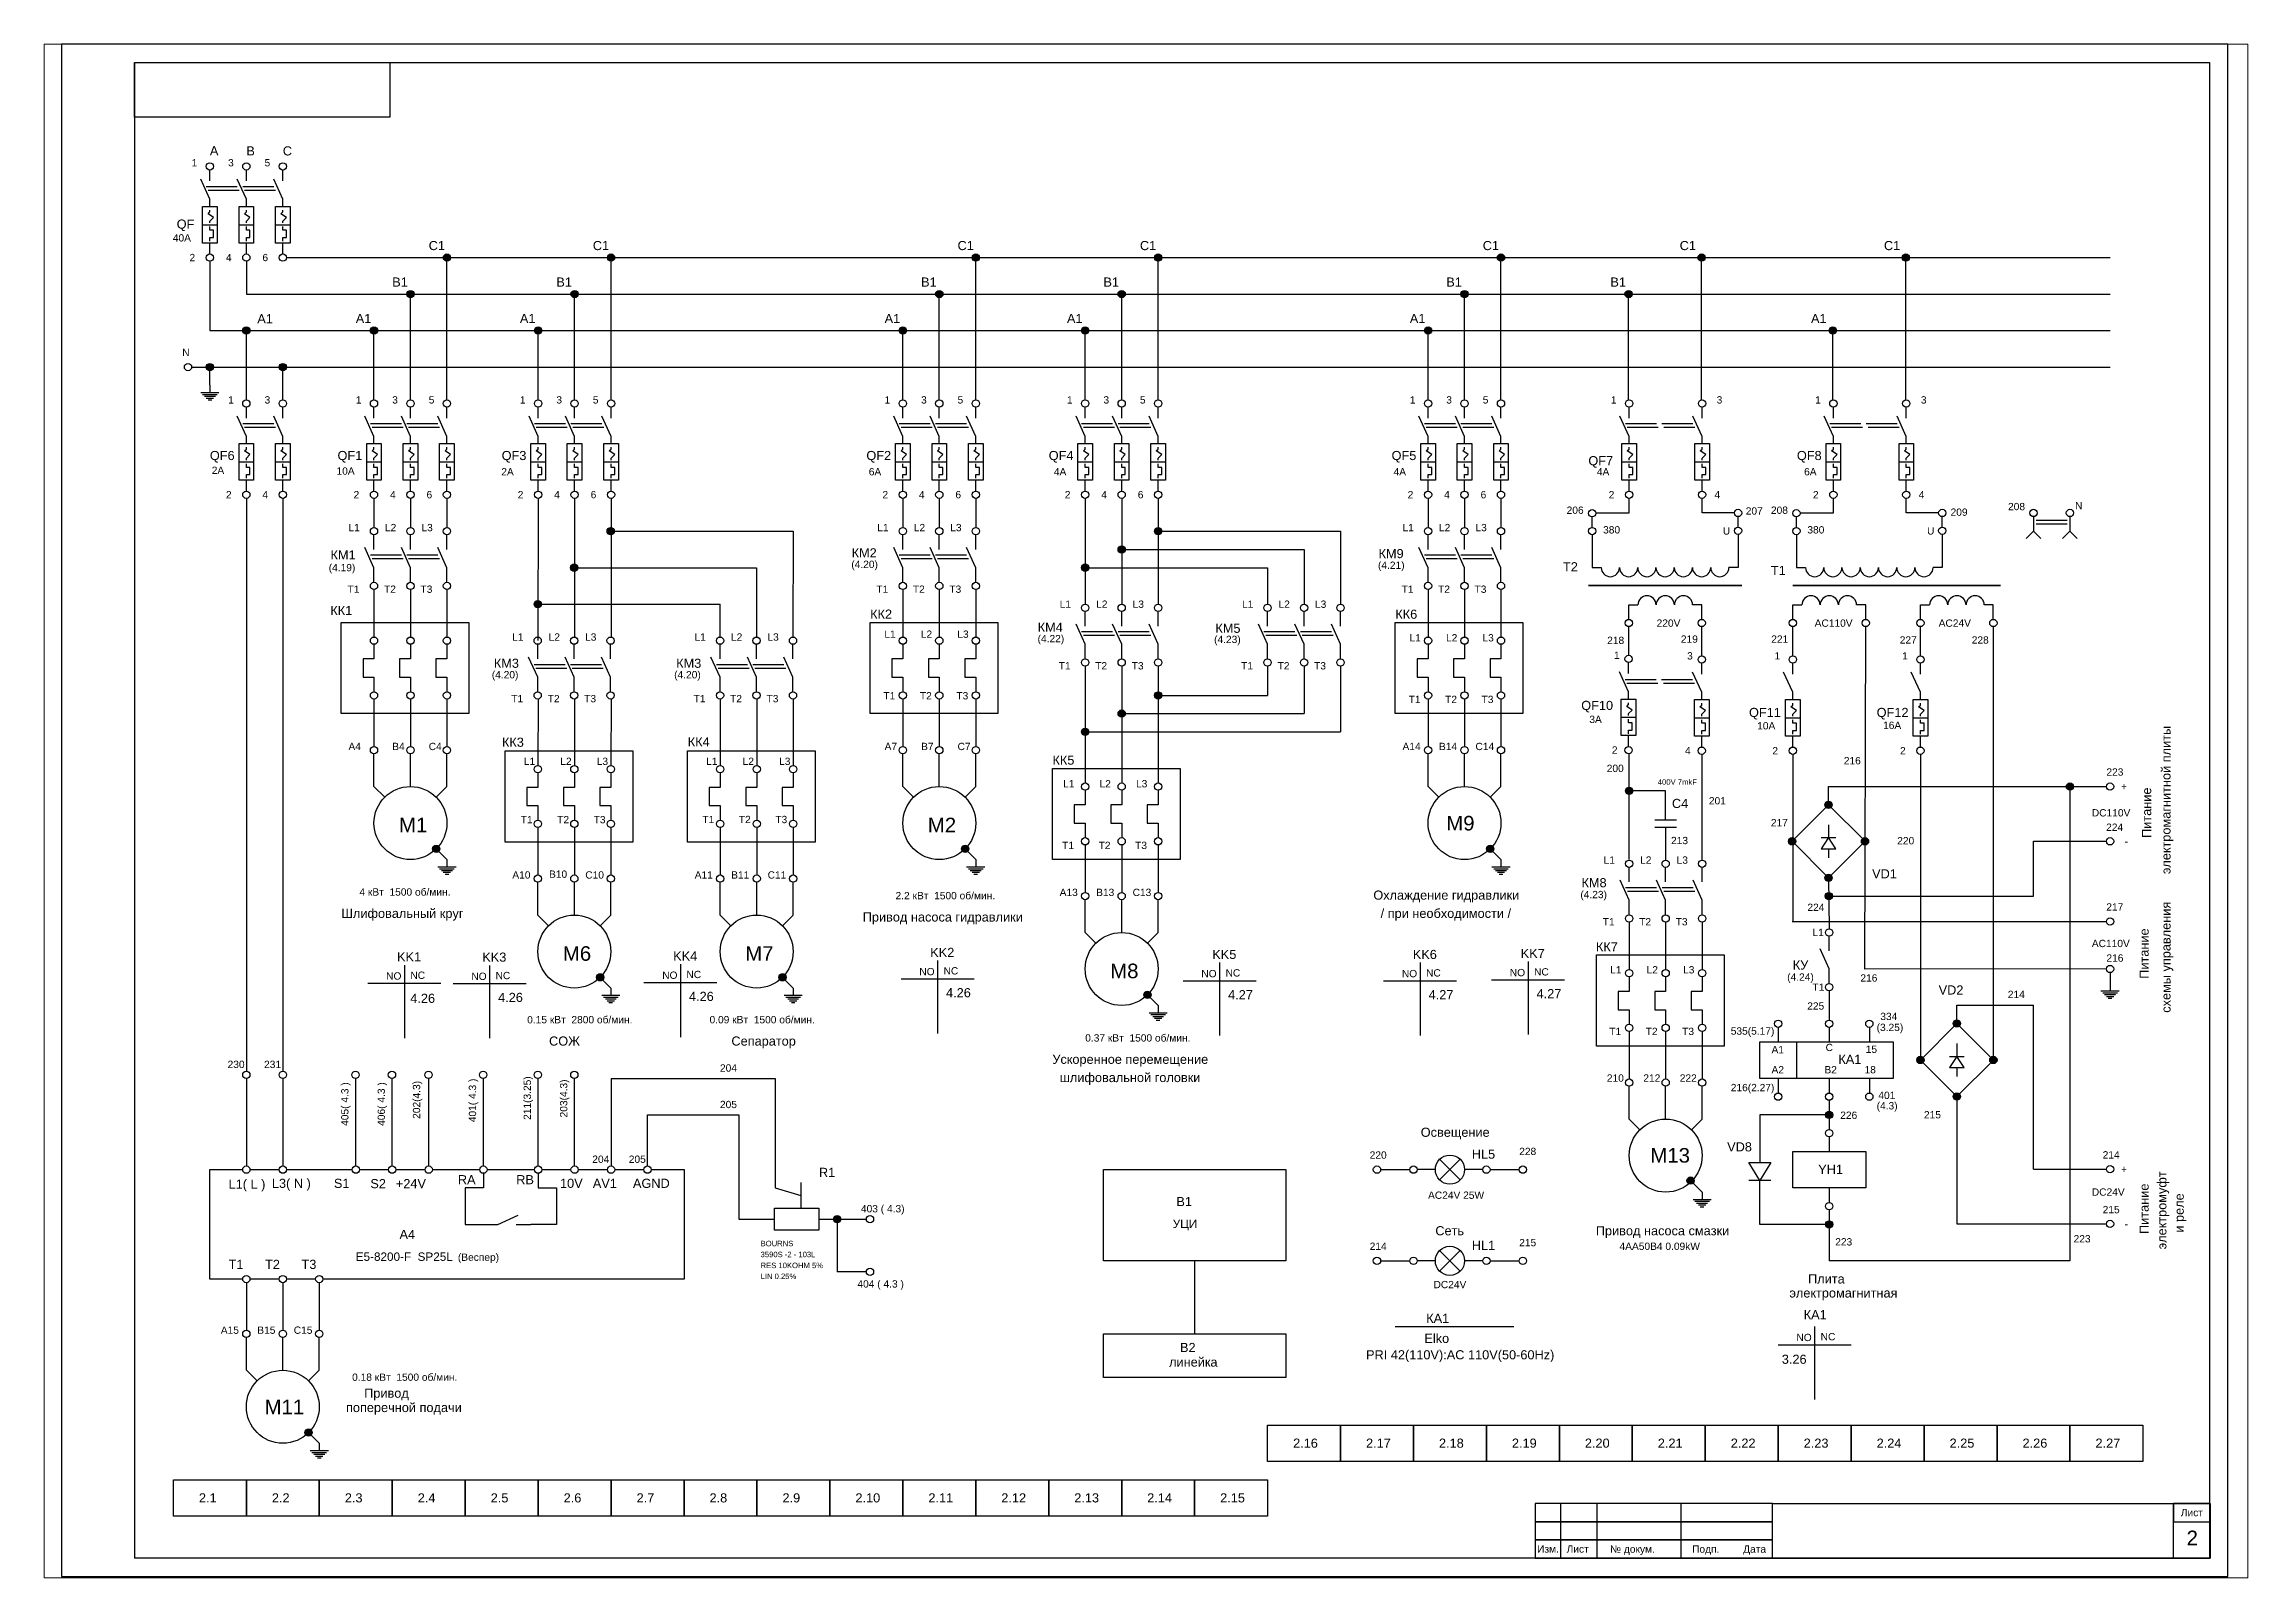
# Paper-space layout 'Лист1' of a CAD drawing. Header units: millimetres. Extents: x 0 to 288, y 1 to 201.
# The model-space entities are those that its viewports show. They can reach past a viewport. Long polylines and large blocks are cut down to what shows.
import ezdxf

# ---------------------------------------------------------------- set-up
doc = ezdxf.new("R2010")
doc.units = ezdxf.units.MM
doc.linetypes.add('ACAD_ISO02W100', pattern=[15, 12, -3])
for name, color, linetype, lineweight in [('Маркировка', 7, 'Continuous', 25), ('Оформление', 7, 'Continuous', 30), ('Элементы', 7, 'Continuous', 25)]:
    doc.layers.add(name, color=color, linetype=linetype, lineweight=lineweight)
doc.styles.get("Standard").update_dxf_attribs({"font": 'arial.ttf'})

psp = doc.layouts.new('Лист1')

msp = doc.modelspace()

# ---------------------------------------------------------------- texts
at = {"layer": 'Маркировка'}
for s, height, p in [('A', 2.5, (18230, 40328.05)), ('B', 2.5, (18240, 40328)), ('C', 2.5, (18250, 40328)), ('1', 2, (18225, 40325)), ('3', 2, (18235, 40325)), ('5', 2, (18245, 40325)), ('QF', 2.5, (18220.9, 40307.94)), ('40A', 2, (18219.84, 40304.41)), ('C1', 2.5, (18290, 40302.05)), ('C1', 2.5, (18335, 40302.05)), ('C1', 2.5, (18435, 40302.05)), ('C1', 2.5, (18485, 40302.05)), ('C1', 2.5, (18579, 40302.05)), ('C1', 2.5, (18633, 40302.05)), ('C1', 2.5, (18689, 40302.05)), ('2', 2, (18224.41, 40299.02)), ('4', 2, (18234.41, 40299.02)), ('6', 2, (18244.41, 40299.02)), ('B1', 2.5, (18280, 40292.05)), ('B1', 2.5, (18325, 40292.05)), ('B1', 2.5, (18425, 40292.05)), ('B1', 2.5, (18475, 40292.05)), ('B1', 2.5, (18569, 40292.05)), ('B1', 2.5, (18614, 40292.05)), ('A1', 2.5, (18243, 40282)), ('A1', 2.5, (18270, 40282.05)), ('A1', 2.5, (18315, 40282.05)), ('A1', 2.5, (18415, 40282.05)), ('A1', 2.5, (18465, 40282.05)), ('A1', 2.5, (18559, 40282.05)), ('A1', 2.5, (18669, 40282.05)), ('N', 2, (18222.41, 40273.02)), ('1', 2, (18235, 40260)), ('3', 2, (18245, 40260)), ('1', 2, (18270, 40260)), ('3', 2, (18280, 40260)), ('5', 2, (18290, 40260)), ('1', 2, (18315, 40260)), ('3', 2, (18325, 40260)), ('5', 2, (18335, 40260)), ('1', 2, (18415, 40260)), ('3', 2, (18425, 40260)), ('5', 2, (18435, 40260)), ('1', 2, (18465, 40260)), ('3', 2, (18475, 40260)), ('5', 2, (18485, 40260)), ('1', 2, (18559, 40260)), ('3', 2, (18569, 40260)), ('5', 2, (18579, 40260)), ('1', 2, (18614.13, 40260)), ('3', 2, (18643.13, 40260)), ('1', 2, (18670.13, 40260)), ('3', 2, (18699.13, 40260)), ('QF6', 2.5, (18230, 40244.5)), ('QF1', 2.5, (18265, 40244.5)), ('QF3', 2.5, (18310, 40244.5)), ('QF2', 2.5, (18410, 40244.5)), ('QF4', 2.5, (18460, 40244.5)), ('QF5', 2.5, (18554, 40244.5)), ('QF7', 2.5, (18607.95, 40243.08)), ('QF8', 2.5, (18665.13, 40244.5)), ('2A', 2, (18230.51, 40240.7)), ('10A', 2, (18264.72, 40240.51)), ('2A', 2, (18309.9, 40240.3)), ('6A', 2, (18410.66, 40240.3)), ('4A', 2, (18461.41, 40240.3)), ('4A', 2, (18554.55, 40240.3)), ('4A', 2, (18610.29, 40240.3)), ('6A', 2, (18667.11, 40240.3)), ('2', 2, (18234.41, 40234.02)), ('4', 2, (18244.41, 40234.02)), ('2', 2, (18269.41, 40234.02)), ('4', 2, (18279.41, 40234.02)), ('6', 2, (18289.41, 40234.02)), ('2', 2, (18314.41, 40234.02)), ('4', 2, (18324.41, 40234.02)), ('6', 2, (18334.41, 40234.02)), ('2', 2, (18414.41, 40234.02)), ('4', 2, (18424.41, 40234.02)), ('6', 2, (18434.41, 40234.02)), ('2', 2, (18464.41, 40234.02)), ('4', 2, (18474.41, 40234.02)), ('6', 2, (18484.41, 40234.02)), ('2', 2, (18558.41, 40234.02)), ('4', 2, (18568.41, 40234.02)), ('6', 2, (18578.41, 40234.02)), ('206', 2, (18602, 40229.76)), ('2', 2, (18613.54, 40234.02)), ('4', 2, (18642.54, 40234.02)), ('207', 2, (18651.11, 40229.55)), ('208', 2, (18658.02, 40229.76)), ('2', 2, (18669.54, 40234.02)), ('4', 2, (18698.54, 40234.02)), ('209', 2, (18707.27, 40229.23)), ('208', 2, (18723.02, 40230.76)), ('N', 2, (18741.41, 40231.02)), ('L1', 2, (18268, 40225)), ('L2', 2, (18278, 40225)), ('L3', 2, (18288, 40225)), ('L1', 2, (18413, 40225)), ('L2', 2, (18423, 40225)), ('L3', 2, (18433, 40225)), ('L1', 2, (18557, 40225)), ('L2', 2, (18567, 40225)), ('L3', 2, (18577, 40225)), ('380', 2, (18612, 40224.38)), ('U', 2, (18644.82, 40224.08)), ('380', 2, (18668, 40224.38)), ('U', 2, (18700.82, 40224.08)), ('КМ1', 2.5, (18263.09, 40217.26)), ('КМ2', 2.5, (18405.96, 40217.82)), ('КМ9', 2.5, (18550.43, 40217.61)), ('(4.19)', 2, (18262.59, 40214.03)), ('(4.20)', 2, (18405.87, 40214.92)), ('(4.21)', 2, (18550.27, 40214.68)), ('Т2', 2.5, (18601, 40214)), ('Т1', 2.5, (18658, 40213)), ('T1', 2, (18267.75, 40208.11)), ('T2', 2, (18277.75, 40208.11)), ('T3', 2, (18287.75, 40208.11)), ('T1', 2, (18412.75, 40208.11)), ('T2', 2, (18422.75, 40208.11)), ('T3', 2, (18432.75, 40208.11)), ('T1', 2, (18556.75, 40208.11)), ('T2', 2, (18566.75, 40208.11)), ('T3', 2, (18576.75, 40208.11)), ('КК1', 2.5, (18263.03, 40202.02)), ('КК2', 2.5, (18411.03, 40201.02)), ('L1', 2, (18463, 40204)), ('L2', 2, (18473, 40204)), ('L3', 2, (18483, 40204)), ('L1', 2, (18513, 40204)), ('L2', 2, (18523, 40204)), ('L3', 2, (18533, 40204)), ('КК6', 2.5, (18555.03, 40201)), ('L1', 2, (18312.88, 40195)), ('L2', 2, (18322.88, 40195)), ('L3', 2, (18332.88, 40195)), ('L1', 2, (18362.88, 40195)), ('L2', 2, (18372.88, 40195)), ('L3', 2, (18382.88, 40195)), ('L1', 2, (18414.93, 40195.78)), ('L2', 2, (18424.93, 40195.78)), ('L3', 2, (18434.93, 40195.78)), ('(4.22)', 2, (18456.95, 40194.56)), ('КМ4', 2.5, (18456.97, 40197.42)), ('(4.23)', 2, (18505.34, 40194.34)), ('КМ5', 2.5, (18505.69, 40197.15)), ('L1', 2, (18558.93, 40194.78)), ('L2', 2, (18568.93, 40194.78)), ('L3', 2, (18578.93, 40194.78)), ('218', 2, (18613.12, 40194.08)), ('220V', 2, (18626.67, 40198.81)), ('219', 2, (18633.32, 40194.43)), ('221', 2, (18658.1, 40194.43)), ('AC110V', 2, (18670, 40198.81)), ('227', 2, (18693.33, 40194.19)), ('AC24V', 2, (18704, 40198.81)), ('228', 2, (18713.07, 40194.19)), ('КМ3', 2.5, (18307.86, 40187.56)), ('КМ3', 2.5, (18357.86, 40187.56)), ('T1', 2, (18462.75, 40187.11)), ('T2', 2, (18472.75, 40187.11)), ('T3', 2, (18482.75, 40187.11)), ('T1', 2, (18512.75, 40187.11)), ('T2', 2, (18522.75, 40187.11)), ('T3', 2, (18532.75, 40187.11)), ('1', 2, (18614.99, 40189.99)), ('3', 2, (18635.04, 40189.84)), ('1', 2, (18659, 40189.84)), ('1', 2, (18694, 40189.84)), ('(4.20)', 2, (18307.3, 40184.67)), ('(4.20)', 2, (18357.3, 40184.67)), ('T1', 2, (18312.63, 40178.11)), ('T2', 2, (18322.63, 40178.11)), ('T3', 2, (18332.63, 40178.11)), ('T1', 2, (18362.63, 40178.11)), ('T2', 2, (18372.63, 40178.11)), ('T3', 2, (18382.63, 40178.11)), ('T1', 2, (18414.68, 40178.89)), ('T2', 2, (18424.68, 40178.89)), ('T3', 2, (18434.68, 40178.89)), ('T1', 2, (18558.68, 40177.89)), ('T2', 2, (18568.68, 40177.89)), ('T3', 2, (18578.68, 40177.89)), ('QF10', 2.5, (18606, 40176)), ('3A', 2, (18608.22, 40172.43)), ('QF11', 2.5, (18652, 40174.07)), ('10A', 2, (18654.24, 40170.67)), ('QF12', 2.5, (18687, 40174.07)), ('16A', 2, (18688.76, 40170.79)), ('А4', 2, (18268, 40165)), ('В4', 2, (18280, 40165)), ('С4', 2, (18290, 40165)), ('КК3', 2.5, (18310.08, 40165.92)), ('КК4', 2.5, (18361.03, 40166.02)), ('А7', 2, (18415, 40165)), ('В7', 2, (18425, 40165)), ('С7', 2, (18435, 40165)), ('А14', 2, (18557, 40165)), ('В14', 2, (18567, 40165)), ('С14', 2, (18577, 40165)), ('2', 2, (18614.4, 40164.01)), ('4', 2, (18634.45, 40163.85)), ('2', 2, (18658.41, 40163.85)), ('2', 2, (18693.41, 40163.85)), ('L1', 2, (18316.07, 40160.93)), ('L2', 2, (18326.07, 40160.93)), ('L3', 2, (18336.07, 40160.93)), ('L1', 2, (18366.07, 40160.93)), ('L2', 2, (18376.07, 40160.93)), ('L3', 2, (18386.07, 40160.93)), ('КК5', 2.5, (18461.03, 40161)), ('200', 2, (18613, 40159)), ('216', 2, (18678, 40161.11)), ('223', 2, (18750, 40158)), ('L1', 2, (18463.93, 40154.78)), ('L2', 2, (18473.93, 40154.78)), ('L3', 2, (18483.93, 40154.78)), ('400V 7mkF', 1.5, (18627, 40155.5)), ('+', 2, (18754, 40154)), ('T1', 2, (18315.23, 40144.94)), ('T2', 2, (18325.23, 40144.94)), ('T3', 2, (18335.23, 40144.94)), ('T1', 2, (18365.04, 40144.98)), ('T2', 2, (18375.04, 40144.98)), ('T3', 2, (18385.04, 40144.98)), ('M9', 4, (18568.99, 40142.97)), ('C4', 2.5, (18630.87, 40149.13)), ('201', 2, (18641, 40150.11)), ('DC110V', 2, (18746, 40146.81)), ('M1', 4, (18281.85, 40142.47)), ('М2', 4, (18426.85, 40142.47)), ('213', 2, (18630.62, 40139.22)), ('217', 2, (18658, 40144.11)), ('220', 2, (18692.64, 40139.17)), ('224', 2, (18749.92, 40142.86)), ('T1', 2, (18463.68, 40137.89)), ('T2', 2, (18473.68, 40137.89)), ('T3', 2, (18483.68, 40137.89)), ('L1', 2, (18612.15, 40133.85)), ('L2', 2, (18622.15, 40133.85)), ('L3', 2, (18632.15, 40133.85)), ('-', 2, (18755, 40139)), ('А10', 2, (18312.93, 40129.78)), ('В10', 2, (18322.99, 40130)), ('С10', 2, (18332.93, 40129.78)), ('А11', 2, (18362.93, 40129.78)), ('В11', 2, (18372.93, 40129.78)), ('С11', 2, (18382.93, 40129.78)), ('КМ8', 2.5, (18606.08, 40127.4)), ('VD1', 2.5, (18685.75, 40129.85)), ('4 кВт  1500 об/мин.', 2, (18271, 40125.11)), ('2.2 кВт  1500 об/мин.', 2, (18418, 40124.11)), ('А13', 2, (18463, 40125)), ('В13', 2, (18473, 40125)), ('С13', 2, (18483, 40125)), ('Охлаждение гидравлики', 2.5, (18549, 40124)), ('(4.23)', 2, (18605.76, 40124.41)), ('224', 2, (18668.02, 40120.91)), ('217', 2, (18749.97, 40121)), ('Шлифовальный круг', 2.5, (18266.03, 40119)), ('Привод насоса гидравлики', 2.5, (18409, 40118)), ('/ при необходимости /', 2.5, (18551, 40119)), ('T1', 2, (18611.9, 40116.95)), ('T2', 2, (18621.9, 40116.95)), ('T3', 2, (18631.9, 40116.95)), ('М6', 4, (18326.78, 40107.25)), ('М7', 4, (18376.78, 40107.25)), ('KK2', 2.5, (18427.52, 40108.29)), ('KK7', 2.5, (18589.42, 40108.02)), ('КК7', 2.5, (18610.03, 40109.85)), ('L1', 2, (18669.41, 40114.02)), ('AC110V', 2, (18746, 40111)), ('KK1', 2.5, (18281.33, 40107.08)), ('KK3', 2.5, (18304.69, 40107)), ('KK4', 2.5, (18357.02, 40107.3)), ('NC', 2, (18360.66, 40102.5)), ('NO', 2, (18424.52, 40103.29)), ('NC', 2, (18431.16, 40103.5)), ('М8', 4, (18476.85, 40102.47)), ('NO', 2, (18501.84, 40102.74)), ('KK5', 2.5, (18504.84, 40107.74)), ('NC', 2, (18508.48, 40102.94)), ('NO', 2, (18556.82, 40102.74)), ('KK6', 2.5, (18559.82, 40107.74)), ('NC', 2, (18563.46, 40102.94)), ('NO', 2, (18586.42, 40103.02)), ('NC', 2, (18593.07, 40103.22)), ('L1', 2, (18613.93, 40103.78)), ('L2', 2, (18623.93, 40103.78)), ('L3', 2, (18633.93, 40103.78)), ('КУ', 2.5, (18664, 40104.85)), ('216', 2, (18750, 40107)), ('NO', 2, (18278.33, 40102.08)), ('NC', 2, (18284.97, 40102.29)), ('NO', 2, (18301.69, 40102)), ('NC', 2, (18308.33, 40102.21)), ('4.26', 2.5, (18309.03, 40095.96)), ('NO', 2, (18354.02, 40102.3)), ('4.26', 2.5, (18361.36, 40096.25)), ('4.26', 2.5, (18431.85, 40097.25)), ('4.27', 2.5, (18509.18, 40096.7)), ('4.27', 2.5, (18564.16, 40096.7)), ('4.27', 2.5, (18593.76, 40096.98)), ('(4.24)', 2, (18662.47, 40101.79)), ('T1', 2, (18669.41, 40099.02)), ('216', 2, (18682.54, 40101.54)), ('VD2', 2.5, (18704, 40098)), ('214', 2, (18722.97, 40097.05)), ('4.26', 2.5, (18284.95, 40095.72)), ('225', 2, (18667.97, 40093.87)), ('334', 2, (18688, 40091)), ('0.15 кВт  2800 об/мин.', 2, (18317, 40090.11)), ('СОЖ', 2.5, (18323, 40084)), ('0.09 кВт  1500 об/мин.', 2, (18367, 40090.11)), ('Сепаратор', 2.5, (18373, 40084)), ('0.37 кВт  1500 об/мин.', 2, (18470, 40085.11)), ('T1', 2, (18613.68, 40086.89)), ('T2', 2, (18623.68, 40086.89)), ('T3', 2, (18633.68, 40086.89)), ('535(5.17)', 2, (18647, 40087)), ('(3.25)', 2, (18687, 40088)), ('Ускоренное перемещение', 2.5, (18461, 40079)), ('A1', 2, (18658.18, 40081.89)), ('C', 2, (18673, 40082.5)), ('КА1', 2.5, (18676.5, 40079)), ('15', 2, (18684, 40082)), ('230', 2, (18234.86, 40077.86)), ('231', 2, (18244.86, 40077.86)), ('204', 2, (18369.86, 40076.86)), ('шлифовальной головки', 2.5, (18463, 40074)), ('210', 2, (18613.03, 40074.11)), ('212', 2, (18623.03, 40074.11)), ('222', 2, (18633.03, 40074.11)), ('A2', 2, (18658.18, 40076.39)), ('B2', 2, (18672.68, 40076.39)), ('18', 2, (18683.68, 40076.39)), ('205', 2, (18369.86, 40066.86)), ('216(2.27)', 2, (18647, 40071.5)), ('(4.3)', 2, (18687, 40066.5)), ('401', 2, (18687.47, 40069.37)), ('226', 2, (18677.02, 40063.91)), ('215', 2, (18699.97, 40064.05)), ('Освещение', 2.5, (18562, 40059)), ('228', 2, (18589, 40054)), ('VD8', 2.5, (18646.01, 40055)), ('204', 2, (18334.86, 40051.86)), ('205', 2, (18344.86, 40051.86)), ('R1', 2.5, (18397, 40048)), ('220', 2, (18548, 40053)), ('HL5', 2.5, (18576, 40053)), ('M13', 4, (18624.95, 40051.92)), ('YH1', 2.5, (18670.97, 40048.84)), ('214', 2, (18748.97, 40053.05)), ('+', 2, (18754, 40049.11)), ('L1( L )', 2.5, (18235.13, 40044.78)), ('L3( N )', 2.5, (18247, 40045)), ('S1', 2.5, (18264, 40045)), ('S2', 2.5, (18274, 40044.92)), ('+24V', 2.5, (18281, 40044.92)), ('RA', 2.5, (18298, 40046)), ('RB', 2.5, (18314, 40046)), ('10V', 2.5, (18326, 40045)), ('AV1', 2.5, (18335, 40045)), ('AGND', 2.5, (18346, 40045)), ('AC24V 25W', 2, (18564, 40042)), ('DC24V', 2, (18746, 40042.86)), ('403 ( 4.3)', 2, (18408.51, 40038.29)), ('B1', 2.5, (18495, 40040)), ('215', 2, (18748.97, 40038.05)), ('A4', 2.5, (18282, 40031)), ('УЦИ', 2.3, (18494, 40034)), ('Сеть', 2.5, (18566, 40032)), ('Привод насоса смазки', 2.5, (18610, 40032)), ('223', 2, (18741, 40030.05)), ('-', 2, (18755, 40034.11)), ('E5-8200-F  SP25L', 2.3, (18270, 40025)), ('(Веспер)', 2, (18298, 40025)), ('3590S -2 - 103L', 1.5, (18381, 40026)), ('BOURNS', 1.5, (18381, 40029)), ('214', 2, (18548, 40028)), ('HL1', 2.5, (18576, 40028)), ('215', 2, (18589, 40029)), ('4AA50B4 0.09kW', 2, (18616.5, 40028)), ('223', 2, (18675.64, 40029.21)), ('T1', 2.5, (18235.13, 40022.78)), ('T2', 2.5, (18245.13, 40022.78)), ('T3', 2.5, (18255.13, 40022.78)), ('RES 10KOHM 5%', 1.5, (18381, 40023)), ('LIN 0.25%', 1.5, (18381, 40020)), ('404 ( 4.3 )', 2, (18407.55, 40017.68)), ('Плита', 2.5, (18668.2, 40018.79)), ('DC24V', 2, (18565.5, 40017.5)), ('электромагнитная', 2.5, (18663.08, 40014.95)), ('КА1', 2.5, (18563.5, 40008)), ('КА1', 2.5, (18667, 40009)), ('А15', 2, (18233, 40005)), ('В15', 2, (18243, 40005)), ('С15', 2, (18253, 40005)), ('B2', 2.5, (18496, 40000)), ('Elko', 2.5, (18563, 40002.5)), ('NO', 2, (18665, 40003)), ('NC', 2, (18671.64, 40003.21)), ('линейка', 2.5, (18493, 39996)), ('PRI 42(110V):AC 110V(50-60Hz)', 2.5, (18547, 39998)), ('3.26', 2.5, (18661, 39996.78)), ('0.18 кВт  1500 об/мин.', 2, (18269, 39992.11)), ('Привод', 2.5, (18272.3, 39987.48)), ('М11', 4, (18244.99, 39982.97)), ('поперечной подачи', 2.5, (18267.32, 39983.55)), ('2.16', 2.5, (18527, 39973.78)), ('2.17', 2.5, (18547, 39973.78)), ('2.18', 2.5, (18567, 39973.78)), ('2.19', 2.5, (18587, 39973.78)), ('2.20', 2.5, (18607, 39973.78)), ('2.21', 2.5, (18627, 39973.78)), ('2.22', 2.5, (18647, 39973.78)), ('2.23', 2.5, (18667, 39973.78)), ('2.24', 2.5, (18687, 39973.78)), ('2.25', 2.5, (18707, 39973.78)), ('2.26', 2.5, (18727, 39973.78)), ('2.27', 2.5, (18747, 39973.78)), ('2.1', 2.5, (18227, 39958.78)), ('2.2', 2.5, (18247, 39958.78)), ('2.3', 2.5, (18267, 39958.78)), ('2.4', 2.5, (18287, 39958.78)), ('2.5', 2.5, (18307, 39958.78)), ('2.6', 2.5, (18327, 39958.78)), ('2.7', 2.5, (18347, 39958.78)), ('2.8', 2.5, (18367, 39958.78)), ('2.9', 2.5, (18387, 39958.78)), ('2.10', 2.5, (18407, 39958.78)), ('2.11', 2.5, (18427, 39958.78)), ('2.12', 2.5, (18447, 39958.78)), ('2.13', 2.5, (18467, 39958.78)), ('2.14', 2.5, (18487, 39958.78)), ('2.15', 2.5, (18507, 39958.78)), ('2', 4, (18771.99, 39947.05))]:
    msp.add_text(s, height=height, dxfattribs=at).set_placement(p)
for s, height, p in [('электромагнитной плиты', 2.5, (18767.58, 40131)), ('Питание', 2.5, (18762.28, 40140.92)), ('схемы управления', 2.5, (18767.58, 40093)), ('Питание', 2.5, (18761.58, 40102.31)), ('202(4.3)', 2, (18287.66, 40063.92)), ('401( 4.3 )', 2, (18303, 40063)), ('211(3.25)', 2, (18318.03, 40063.63)), ('203(4.3)', 2, (18328, 40064.31)), ('405( 4.3 )', 2, (18268, 40062)), ('406( 4.3 )', 2, (18278, 40062)), ('Питание', 2.5, (18761.58, 40032.36)), ('электромуфт', 2.5, (18766.45, 40028.15)), ('и реле', 2.5, (18771.2, 40032.72))]:
    msp.add_text(s, height=height, rotation=90, dxfattribs=at).set_placement(p)
at = {"layer": 'Оформление'}
for s, p in [('Лист', (18770.4, 39955)), ('Изм.', (18593.9, 39945.02)), ('Лист', (18602, 39945.01)), ('№ докум.', (18613.92, 39944.99)), ('Подп.', (18636.4, 39945)), ('Дата', (18650.4, 39945))]:
    msp.add_text(s, height=2, dxfattribs=at).set_placement(p)

# ---------------------------------------------------------------- hatches: boundary and pattern name
at = {"layer": 'Элементы'}
h = msp.add_hatch(color=256, dxfattribs=at)
h.dxf.hatch_style = 1
h.paths.add_polyline_path([(18296, 40300, 1), (18294, 40300, 1)])
h = msp.add_hatch(color=256, dxfattribs=at)
h.dxf.hatch_style = 1
h.paths.add_polyline_path([(18341, 40300, 1), (18339, 40300, 1)])
h = msp.add_hatch(color=256, dxfattribs=at)
h.dxf.hatch_style = 1
h.paths.add_polyline_path([(18441, 40300, 1), (18439, 40300, 1)])
h = msp.add_hatch(color=256, dxfattribs=at)
h.dxf.hatch_style = 1
h.paths.add_polyline_path([(18491, 40300, 1), (18489, 40300, 1)])
h = msp.add_hatch(color=256, dxfattribs=at)
h.dxf.hatch_style = 1
h.paths.add_polyline_path([(18585, 40300, 1), (18583, 40300, 1)])
h = msp.add_hatch(color=256, dxfattribs=at)
h.dxf.hatch_style = 1
h.paths.add_polyline_path([(18640, 40300, 1), (18638, 40300, 1)])
h = msp.add_hatch(color=256, dxfattribs=at)
h.dxf.hatch_style = 1
h.paths.add_polyline_path([(18696, 40300, 1), (18694, 40300, 1)])
h = msp.add_hatch(color=256, dxfattribs=at)
h.dxf.hatch_style = 1
h.paths.add_polyline_path([(18286, 40290, 1), (18284, 40290, 1)])
h = msp.add_hatch(color=256, dxfattribs=at)
h.dxf.hatch_style = 1
h.paths.add_polyline_path([(18331, 40290, 1), (18329, 40290, 1)])
h = msp.add_hatch(color=256, dxfattribs=at)
h.dxf.hatch_style = 1
h.paths.add_polyline_path([(18431, 40290, 1), (18429, 40290, 1)])
h = msp.add_hatch(color=256, dxfattribs=at)
h.dxf.hatch_style = 1
h.paths.add_polyline_path([(18481, 40290, 1), (18479, 40290, 1)])
h = msp.add_hatch(color=256, dxfattribs=at)
h.dxf.hatch_style = 1
h.paths.add_polyline_path([(18575, 40290, 1), (18573, 40290, 1)])
h = msp.add_hatch(color=256, dxfattribs=at)
h.dxf.hatch_style = 1
h.paths.add_polyline_path([(18620, 40290, 1), (18618, 40290, 1)])
h = msp.add_hatch(color=256, dxfattribs=at)
h.dxf.hatch_style = 1
h.paths.add_polyline_path([(18241, 40280, 1), (18239, 40280, 1)])
h = msp.add_hatch(color=256, dxfattribs=at)
h.dxf.hatch_style = 1
h.paths.add_polyline_path([(18276, 40280, 1), (18274, 40280, 1)])
h = msp.add_hatch(color=256, dxfattribs=at)
h.dxf.hatch_style = 1
h.paths.add_polyline_path([(18321, 40280, 1), (18319, 40280, 1)])
h = msp.add_hatch(color=256, dxfattribs=at)
h.dxf.hatch_style = 1
h.paths.add_polyline_path([(18421, 40280, 1), (18419, 40280, 1)])
h = msp.add_hatch(color=256, dxfattribs=at)
h.dxf.hatch_style = 1
h.paths.add_polyline_path([(18471, 40280, 1), (18469, 40280, 1)])
h = msp.add_hatch(color=256, dxfattribs=at)
h.dxf.hatch_style = 1
h.paths.add_polyline_path([(18565, 40280, 1), (18563, 40280, 1)])
h = msp.add_hatch(color=256, dxfattribs=at)
h.dxf.hatch_style = 1
h.paths.add_polyline_path([(18676, 40280, 1), (18674, 40280, 1)])
h = msp.add_hatch(color=256, dxfattribs=at)
h.dxf.hatch_style = 1
h.paths.add_polyline_path([(18231, 40270, 1), (18229, 40270, 1)])
h = msp.add_hatch(color=256, dxfattribs=at)
h.dxf.hatch_style = 1
h.paths.add_polyline_path([(18251, 40270, 1), (18249, 40270, 1)])
h = msp.add_hatch(color=256, dxfattribs=at)
h.dxf.hatch_style = 1
h.paths.add_polyline_path([(18340.89, 40225, 1), (18338.89, 40225, 1)])
h = msp.add_hatch(color=256, dxfattribs=at)
h.dxf.hatch_style = 1
h.paths.add_polyline_path([(18491, 40225, 1), (18489, 40225, 1)])
h = msp.add_hatch(color=256, dxfattribs=at)
h.dxf.hatch_style = 1
h.paths.add_polyline_path([(18481, 40220, 1), (18479, 40220, 1)])
h = msp.add_hatch(color=256, dxfattribs=at)
h.dxf.hatch_style = 1
h.paths.add_polyline_path([(18330.89, 40215, 1), (18328.89, 40215, 1)])
h = msp.add_hatch(color=256, dxfattribs=at)
h.dxf.hatch_style = 1
h.paths.add_polyline_path([(18471, 40215, 1), (18469, 40215, 1)])
h = msp.add_hatch(color=256, dxfattribs=at)
h.dxf.hatch_style = 1
h.paths.add_polyline_path([(18320.89, 40205, 1), (18318.89, 40205, 1)])
h = msp.add_hatch(color=256, dxfattribs=at)
h.dxf.hatch_style = 1
h.paths.add_polyline_path([(18491, 40180, 1), (18489, 40180, 1)])
h = msp.add_hatch(color=256, dxfattribs=at)
h.dxf.hatch_style = 1
h.paths.add_polyline_path([(18471, 40170, 1), (18469, 40170, 1)])
h = msp.add_hatch(color=256, dxfattribs=at)
h.dxf.hatch_style = 1
h.paths.add_polyline_path([(18481, 40175, 1), (18479, 40175, 1)])
h = msp.add_hatch(color=256, dxfattribs=at)
h.dxf.hatch_style = 1
h.paths.add_polyline_path([(18620.15, 40153.85, 1), (18618.15, 40153.85, 1)])
h = msp.add_hatch(color=256, dxfattribs=at)
h.dxf.hatch_style = 1
h.paths.add_polyline_path([(18741, 40155, 1), (18739, 40155, 1)])
h = msp.add_hatch(color=256, dxfattribs=at)
h.dxf.hatch_style = 1
h.paths.add_polyline_path([(18674.81, 40150, 1), (18672.81, 40150, 1)])
h = msp.add_hatch(color=256, dxfattribs=at)
h.dxf.hatch_style = 1
h.paths.add_polyline_path([(18664.81, 40140, 1), (18662.81, 40140, 1)])
h = msp.add_hatch(color=256, dxfattribs=at)
h.dxf.hatch_style = 1
h.paths.add_polyline_path([(18684.81, 40140, 1), (18682.81, 40140, 1)])
h = msp.add_hatch(color=256, dxfattribs=at)
h.dxf.hatch_style = 1
h.paths.add_polyline_path([(18293.07, 40137.93, 1), (18291.07, 40137.93, 1)])
h = msp.add_hatch(color=256, dxfattribs=at)
h.dxf.hatch_style = 1
h.paths.add_polyline_path([(18438.07, 40137.93, 1), (18436.07, 40137.93, 1)])
h = msp.add_hatch(color=256, dxfattribs=at)
h.dxf.hatch_style = 1
h.paths.add_polyline_path([(18582.07, 40137.93, 1), (18580.07, 40137.93, 1)])
h = msp.add_hatch(color=256, dxfattribs=at)
h.dxf.hatch_style = 1
h.paths.add_polyline_path([(18674.81, 40130, 1), (18672.81, 40130, 1)])
h = msp.add_hatch(color=256, dxfattribs=at)
h.dxf.hatch_style = 1
h.paths.add_polyline_path([(18674.87, 40125, 1), (18672.87, 40125, 1)])
h = msp.add_hatch(color=256, dxfattribs=at)
h.dxf.hatch_style = 1
h.paths.add_polyline_path([(18338, 40102.71, 1), (18336, 40102.71, 1)])
h = msp.add_hatch(color=256, dxfattribs=at)
h.dxf.hatch_style = 1
h.paths.add_polyline_path([(18388, 40102.71, 1), (18386, 40102.71, 1)])
h = msp.add_hatch(color=256, dxfattribs=at)
h.dxf.hatch_style = 1
h.paths.add_polyline_path([(18488.07, 40097.93, 1), (18486.07, 40097.93, 1)])
h = msp.add_hatch(color=256, dxfattribs=at)
h.dxf.hatch_style = 1
h.paths.add_polyline_path([(18710, 40090.05, 1), (18708, 40090.05, 1)])
h = msp.add_hatch(color=256, dxfattribs=at)
h.dxf.hatch_style = 1
h.paths.add_polyline_path([(18700, 40080.05, 1), (18698, 40080.05, 1)])
h = msp.add_hatch(color=256, dxfattribs=at)
h.dxf.hatch_style = 1
h.paths.add_polyline_path([(18720, 40080.05, 1), (18718, 40080.05, 1)])
h = msp.add_hatch(color=256, dxfattribs=at)
h.dxf.hatch_style = 1
h.paths.add_polyline_path([(18710, 40070.05, 1), (18708, 40070.05, 1)])
h = msp.add_hatch(color=256, dxfattribs=at)
h.dxf.hatch_style = 1
h.paths.add_polyline_path([(18675, 40065, 1), (18673, 40065, 1)])
h = msp.add_hatch(color=256, dxfattribs=at)
h.dxf.hatch_style = 1
h.paths.add_polyline_path([(18637, 40047, 1), (18635, 40047, 1)])
h = msp.add_hatch(color=256, dxfattribs=at)
h.dxf.hatch_style = 1
h.paths.add_polyline_path([(18403, 40036.43, 1), (18401, 40036.43, 1)])
h = msp.add_hatch(color=256, dxfattribs=at)
h.dxf.hatch_style = 1
h.paths.add_polyline_path([(18675, 40035, 1), (18673, 40035, 1)])
h = msp.add_hatch(color=256, dxfattribs=at)
h.dxf.hatch_style = 1
h.paths.add_polyline_path([(18258.07, 39977.93, 1), (18256.07, 39977.93, 1)])

# ---------------------------------------------------------------- linework, layer by layer
at = {"layer": 'Оформление'}
for p, q in [((18209.3, 40353.5), (18209.3, 39943.5)), ((18209.3, 40353.5), (18778.3, 40353.5)), ((18778.3, 40353.5), (18778.3, 39943.5)), ((18658.4, 39958.5), (18778.4, 39958.5)), ((18778.3, 39943.5), (18209.3, 39943.5)), ((18593.4, 39943.5), (18778.4, 39943.5)), ((18593.4, 39943.5), (18778.4, 39943.5)), ((18593.4, 39943.5), (18778.4, 39943.5))]:
    msp.add_line(p, q, dxfattribs=at)
for points in [[(18189.3, 39938.5), (18783.3, 39938.5), (18783.3, 40358.5), (18189.3, 40358.5)], [(18593.4, 39943.5), (18610.4, 39943.5), (18610.38, 39958.5), (18593.38, 39958.5)], [(18593.4, 39953.5), (18658.4, 39953.5), (18658.4, 39958.5), (18593.4, 39958.5)], [(18593.4, 39943.5), (18600.4, 39943.5), (18600.4, 39958.5), (18593.4, 39958.5)], [(18593.4, 39943.5), (18633.4, 39943.5), (18633.4, 39958.5), (18593.4, 39958.5)], [(18593.4, 39948.5), (18658.4, 39948.5), (18658.4, 39953.5), (18593.4, 39953.5)], [(18778.4, 39943.5), (18768.4, 39943.5), (18768.4, 39958.5), (18778.4, 39958.5)], [(18778.4, 39958.5), (18768.4, 39958.5), (18768.4, 39953.5), (18778.4, 39953.5)], [(18593.4, 39943.5), (18658.4, 39943.5), (18658.4, 39948.5), (18593.4, 39948.5)]]:
    msp.add_lwpolyline(points, close=True, dxfattribs=at)
at = {"layer": 'Элементы'}
for p, q in [((18230, 40321), (18230, 40324)), ((18240, 40321), (18240, 40324)), ((18250, 40321), (18250, 40324)), ((18230, 40316), (18227.5, 40321.5)), ((18230, 40314), (18230, 40316)), ((18240, 40316), (18237.5, 40321.5)), ((18240, 40314), (18240, 40316)), ((18250, 40316), (18247.5, 40321.5)), ((18250, 40314), (18250, 40316)), ((18229.5, 40312), (18230, 40312.5)), ((18231, 40311), (18229.5, 40312)), ((18230, 40312.5), (18230, 40313)), ((18230, 40310), (18231, 40311)), ((18230, 40309.5), (18230, 40310)), ((18239.5, 40312), (18240, 40312.5)), ((18241, 40311), (18239.5, 40312)), ((18240, 40312.5), (18240, 40313)), ((18240, 40310), (18241, 40311)), ((18240, 40309.5), (18240, 40310)), ((18249.5, 40312), (18250, 40312.5)), ((18251, 40311), (18249.5, 40312)), ((18250, 40312.5), (18250, 40313)), ((18250, 40310), (18251, 40311)), ((18250, 40309.5), (18250, 40310)), ((18228, 40309), (18232, 40309)), ((18230, 40307.5), (18230, 40308.5)), ((18231, 40307.5), (18230, 40307.5)), ((18230, 40304.5), (18230, 40305.5)), ((18230, 40305.5), (18231, 40305.5)), ((18230, 40301), (18230, 40304)), ((18231, 40305.5), (18231, 40307.5)), ((18238, 40309), (18242, 40309)), ((18240, 40307.5), (18240, 40308.5)), ((18241, 40307.5), (18240, 40307.5)), ((18240, 40304.5), (18240, 40305.5)), ((18240, 40305.5), (18241, 40305.5)), ((18240, 40301), (18240, 40304)), ((18241, 40305.5), (18241, 40307.5)), ((18248, 40309), (18252, 40309)), ((18250, 40307.5), (18250, 40308.5)), ((18251, 40307.5), (18250, 40307.5)), ((18250, 40304.5), (18250, 40305.5)), ((18250, 40305.5), (18251, 40305.5)), ((18250, 40301), (18250, 40304)), ((18251, 40305.5), (18251, 40307.5)), ((18230, 40299), (18230, 40280)), ((18240, 40299), (18240, 40290)), ((18251, 40300), (18751, 40300)), ((18295, 40261), (18295, 40300)), ((18340, 40261), (18340, 40300)), ((18440, 40261), (18440, 40300)), ((18490, 40261), (18490, 40300)), ((18584, 40261), (18584, 40300)), ((18639, 40260.99), (18639, 40300)), ((18695, 40260.99), (18695, 40300)), ((18240, 40290), (18751, 40290)), ((18285, 40261), (18285, 40290)), ((18330, 40261), (18330, 40290)), ((18430, 40261), (18430, 40290)), ((18480, 40261), (18480, 40290)), ((18574, 40261), (18574, 40290)), ((18619, 40260.99), (18619, 40290)), ((18230, 40280), (18751, 40280)), ((18240, 40261), (18240, 40280)), ((18275, 40261), (18275, 40280)), ((18320, 40261), (18320, 40280)), ((18420, 40261), (18420, 40280)), ((18470, 40261), (18470, 40280)), ((18564, 40261), (18564, 40280)), ((18675, 40260.99), (18675, 40280)), ((18225, 40270), (18751, 40270)), ((18230, 40265), (18230, 40270)), ((18250, 40261), (18250, 40270)), ((18227.5, 40263), (18232.5, 40263)), ((18228, 40262.5), (18232, 40262.5)), ((18228.5, 40262), (18231.5, 40262)), ((18229, 40261.5), (18231, 40261.5)), ((18230, 40265), (18230, 40263)), ((18229.5, 40261), (18230.5, 40261)), ((18240, 40251), (18237.5, 40256.5)), ((18240, 40256), (18240, 40259)), ((18250, 40251), (18247.5, 40256.5)), ((18250, 40256), (18250, 40259)), ((18275, 40251), (18272.5, 40256.5)), ((18275, 40256), (18275, 40259)), ((18285, 40251), (18282.5, 40256.5)), ((18285, 40256), (18285, 40259)), ((18295, 40251), (18292.5, 40256.5)), ((18295, 40256), (18295, 40259)), ((18320, 40251), (18317.5, 40256.5)), ((18320, 40256), (18320, 40259)), ((18330, 40251), (18327.5, 40256.5)), ((18330, 40256), (18330, 40259)), ((18340, 40251), (18337.5, 40256.5)), ((18340, 40256), (18340, 40259)), ((18420, 40251), (18417.5, 40256.5)), ((18420, 40256), (18420, 40259)), ((18430, 40251), (18427.5, 40256.5)), ((18430, 40256), (18430, 40259)), ((18440, 40251), (18437.5, 40256.5)), ((18440, 40256), (18440, 40259)), ((18470, 40251), (18467.5, 40256.5)), ((18470, 40256), (18470, 40259)), ((18480, 40251), (18477.5, 40256.5)), ((18480, 40256), (18480, 40259)), ((18490, 40251), (18487.5, 40256.5)), ((18490, 40256), (18490, 40259)), ((18564, 40251), (18561.5, 40256.5)), ((18564, 40256), (18564, 40259)), ((18574, 40251), (18571.5, 40256.5)), ((18574, 40256), (18574, 40259)), ((18584, 40251), (18581.5, 40256.5)), ((18584, 40256), (18584, 40259)), ((18619.13, 40251), (18616.63, 40256.5)), ((18619.13, 40256), (18619.13, 40259)), ((18639.13, 40251), (18636.63, 40256.5)), ((18639.13, 40256), (18639.13, 40259)), ((18675.13, 40251), (18672.63, 40256.5)), ((18675.13, 40256), (18675.13, 40259)), ((18695.13, 40251), (18692.63, 40256.5)), ((18695.13, 40256), (18695.13, 40259)), ((18240, 40249), (18240, 40251)), ((18250, 40249), (18250, 40251)), ((18275, 40249), (18275, 40251)), ((18285, 40249), (18285, 40251)), ((18295, 40249), (18295, 40251)), ((18320, 40249), (18320, 40251)), ((18330, 40249), (18330, 40251)), ((18340, 40249), (18340, 40251)), ((18420, 40249), (18420, 40251)), ((18430, 40249), (18430, 40251)), ((18440, 40249), (18440, 40251)), ((18470, 40249), (18470, 40251)), ((18480, 40249), (18480, 40251)), ((18490, 40249), (18490, 40251)), ((18564, 40249), (18564, 40251)), ((18574, 40249), (18574, 40251)), ((18584, 40249), (18584, 40251)), ((18619.13, 40249), (18619.13, 40251)), ((18639.13, 40249), (18639.13, 40251)), ((18675.13, 40249), (18675.13, 40251)), ((18695.13, 40249), (18695.13, 40251)), ((18238, 40244), (18242, 40244)), ((18239.5, 40247), (18240, 40247.5)), ((18241, 40246), (18239.5, 40247)), ((18240, 40247.5), (18240, 40248)), ((18240, 40245), (18241, 40246)), ((18240, 40244.5), (18240, 40245)), ((18240, 40242.5), (18240, 40243.5)), ((18248, 40244), (18252, 40244)), ((18249.5, 40247), (18250, 40247.5)), ((18251, 40246), (18249.5, 40247)), ((18250, 40247.5), (18250, 40248)), ((18250, 40245), (18251, 40246)), ((18250, 40244.5), (18250, 40245)), ((18250, 40242.5), (18250, 40243.5)), ((18273, 40244), (18277, 40244)), ((18274.5, 40247), (18275, 40247.5)), ((18276, 40246), (18274.5, 40247)), ((18275, 40247.5), (18275, 40248)), ((18275, 40245), (18276, 40246)), ((18275, 40244.5), (18275, 40245)), ((18275, 40242.5), (18275, 40243.5)), ((18283, 40244), (18287, 40244)), ((18284.5, 40247), (18285, 40247.5)), ((18286, 40246), (18284.5, 40247)), ((18285, 40247.5), (18285, 40248)), ((18285, 40245), (18286, 40246)), ((18285, 40244.5), (18285, 40245)), ((18285, 40242.5), (18285, 40243.5)), ((18293, 40244), (18297, 40244)), ((18294.5, 40247), (18295, 40247.5)), ((18296, 40246), (18294.5, 40247)), ((18295, 40247.5), (18295, 40248)), ((18295, 40245), (18296, 40246)), ((18295, 40244.5), (18295, 40245)), ((18295, 40242.5), (18295, 40243.5)), ((18318, 40244), (18322, 40244)), ((18319.5, 40247), (18320, 40247.5)), ((18321, 40246), (18319.5, 40247)), ((18320, 40247.5), (18320, 40248)), ((18320, 40245), (18321, 40246)), ((18320, 40244.5), (18320, 40245)), ((18320, 40242.5), (18320, 40243.5)), ((18328, 40244), (18332, 40244)), ((18329.5, 40247), (18330, 40247.5)), ((18331, 40246), (18329.5, 40247)), ((18330, 40247.5), (18330, 40248)), ((18330, 40245), (18331, 40246)), ((18330, 40244.5), (18330, 40245)), ((18330, 40242.5), (18330, 40243.5)), ((18338, 40244), (18342, 40244)), ((18339.5, 40247), (18340, 40247.5)), ((18341, 40246), (18339.5, 40247)), ((18340, 40247.5), (18340, 40248)), ((18340, 40245), (18341, 40246)), ((18340, 40244.5), (18340, 40245)), ((18340, 40242.5), (18340, 40243.5)), ((18418, 40244), (18422, 40244)), ((18419.5, 40247), (18420, 40247.5)), ((18421, 40246), (18419.5, 40247)), ((18420, 40247.5), (18420, 40248)), ((18420, 40245), (18421, 40246)), ((18420, 40244.5), (18420, 40245)), ((18420, 40242.5), (18420, 40243.5)), ((18428, 40244), (18432, 40244)), ((18429.5, 40247), (18430, 40247.5)), ((18431, 40246), (18429.5, 40247)), ((18430, 40247.5), (18430, 40248)), ((18430, 40245), (18431, 40246)), ((18430, 40244.5), (18430, 40245)), ((18430, 40242.5), (18430, 40243.5)), ((18438, 40244), (18442, 40244)), ((18439.5, 40247), (18440, 40247.5)), ((18441, 40246), (18439.5, 40247)), ((18440, 40247.5), (18440, 40248)), ((18440, 40245), (18441, 40246)), ((18440, 40244.5), (18440, 40245)), ((18440, 40242.5), (18440, 40243.5)), ((18468, 40244), (18472, 40244)), ((18469.5, 40247), (18470, 40247.5)), ((18471, 40246), (18469.5, 40247)), ((18470, 40247.5), (18470, 40248)), ((18470, 40245), (18471, 40246)), ((18470, 40244.5), (18470, 40245)), ((18470, 40242.5), (18470, 40243.5)), ((18478, 40244), (18482, 40244)), ((18479.5, 40247), (18480, 40247.5)), ((18481, 40246), (18479.5, 40247)), ((18480, 40247.5), (18480, 40248)), ((18480, 40245), (18481, 40246)), ((18480, 40244.5), (18480, 40245)), ((18480, 40242.5), (18480, 40243.5)), ((18488, 40244), (18492, 40244)), ((18489.5, 40247), (18490, 40247.5)), ((18491, 40246), (18489.5, 40247)), ((18490, 40247.5), (18490, 40248)), ((18490, 40245), (18491, 40246)), ((18490, 40244.5), (18490, 40245)), ((18490, 40242.5), (18490, 40243.5)), ((18562, 40244), (18566, 40244)), ((18563.5, 40247), (18564, 40247.5)), ((18565, 40246), (18563.5, 40247)), ((18564, 40247.5), (18564, 40248)), ((18564, 40245), (18565, 40246)), ((18564, 40244.5), (18564, 40245)), ((18564, 40242.5), (18564, 40243.5)), ((18572, 40244), (18576, 40244)), ((18573.5, 40247), (18574, 40247.5)), ((18575, 40246), (18573.5, 40247)), ((18574, 40247.5), (18574, 40248)), ((18574, 40245), (18575, 40246)), ((18574, 40244.5), (18574, 40245)), ((18574, 40242.5), (18574, 40243.5)), ((18582, 40244), (18586, 40244)), ((18583.5, 40247), (18584, 40247.5)), ((18585, 40246), (18583.5, 40247)), ((18584, 40247.5), (18584, 40248)), ((18584, 40245), (18585, 40246)), ((18584, 40244.5), (18584, 40245)), ((18584, 40242.5), (18584, 40243.5)), ((18617.13, 40244), (18621.13, 40244)), ((18618.63, 40247), (18619.13, 40247.5)), ((18620.13, 40246), (18618.63, 40247)), ((18619.13, 40247.5), (18619.13, 40248)), ((18619.13, 40245), (18620.13, 40246)), ((18619.13, 40244.5), (18619.13, 40245)), ((18619.13, 40242.5), (18619.13, 40243.5)), ((18637.13, 40244), (18641.13, 40244)), ((18638.63, 40247), (18639.13, 40247.5)), ((18640.13, 40246), (18638.63, 40247)), ((18639.13, 40247.5), (18639.13, 40248)), ((18639.13, 40245), (18640.13, 40246)), ((18639.13, 40244.5), (18639.13, 40245)), ((18639.13, 40242.5), (18639.13, 40243.5)), ((18673.13, 40244), (18677.13, 40244)), ((18674.63, 40247), (18675.13, 40247.5)), ((18676.13, 40246), (18674.63, 40247)), ((18675.13, 40247.5), (18675.13, 40248)), ((18675.13, 40245), (18676.13, 40246)), ((18675.13, 40244.5), (18675.13, 40245)), ((18675.13, 40242.5), (18675.13, 40243.5)), ((18693.13, 40244), (18697.13, 40244)), ((18694.63, 40247), (18695.13, 40247.5)), ((18696.13, 40246), (18694.63, 40247)), ((18695.13, 40247.5), (18695.13, 40248)), ((18695.13, 40245), (18696.13, 40246)), ((18695.13, 40244.5), (18695.13, 40245)), ((18695.13, 40242.5), (18695.13, 40243.5)), ((18241, 40242.5), (18240, 40242.5)), ((18240, 40239.5), (18240, 40240.5)), ((18240, 40240.5), (18241, 40240.5)), ((18240, 40236), (18240, 40239)), ((18241, 40240.5), (18241, 40242.5)), ((18251, 40242.5), (18250, 40242.5)), ((18250, 40239.5), (18250, 40240.5)), ((18250, 40240.5), (18251, 40240.5)), ((18250, 40236), (18250, 40239)), ((18251, 40240.5), (18251, 40242.5)), ((18276, 40242.5), (18275, 40242.5)), ((18275, 40239.5), (18275, 40240.5)), ((18275, 40240.5), (18276, 40240.5)), ((18275, 40236), (18275, 40239)), ((18276, 40240.5), (18276, 40242.5)), ((18286, 40242.5), (18285, 40242.5)), ((18285, 40239.5), (18285, 40240.5)), ((18285, 40240.5), (18286, 40240.5)), ((18285, 40236), (18285, 40239)), ((18286, 40240.5), (18286, 40242.5)), ((18296, 40242.5), (18295, 40242.5)), ((18295, 40239.5), (18295, 40240.5)), ((18295, 40240.5), (18296, 40240.5)), ((18295, 40236), (18295, 40239)), ((18296, 40240.5), (18296, 40242.5)), ((18321, 40242.5), (18320, 40242.5)), ((18320, 40239.5), (18320, 40240.5)), ((18320, 40240.5), (18321, 40240.5)), ((18320, 40236), (18320, 40239)), ((18321, 40240.5), (18321, 40242.5)), ((18331, 40242.5), (18330, 40242.5)), ((18330, 40239.5), (18330, 40240.5)), ((18330, 40240.5), (18331, 40240.5)), ((18330, 40236), (18330, 40239)), ((18331, 40240.5), (18331, 40242.5)), ((18341, 40242.5), (18340, 40242.5)), ((18340, 40239.5), (18340, 40240.5)), ((18340, 40240.5), (18341, 40240.5)), ((18340, 40236), (18340, 40239)), ((18341, 40240.5), (18341, 40242.5)), ((18421, 40242.5), (18420, 40242.5)), ((18420, 40239.5), (18420, 40240.5)), ((18420, 40240.5), (18421, 40240.5)), ((18420, 40236), (18420, 40239)), ((18421, 40240.5), (18421, 40242.5)), ((18431, 40242.5), (18430, 40242.5)), ((18430, 40239.5), (18430, 40240.5)), ((18430, 40240.5), (18431, 40240.5)), ((18430, 40236), (18430, 40239)), ((18431, 40240.5), (18431, 40242.5)), ((18441, 40242.5), (18440, 40242.5)), ((18440, 40239.5), (18440, 40240.5)), ((18440, 40240.5), (18441, 40240.5)), ((18440, 40236), (18440, 40239)), ((18441, 40240.5), (18441, 40242.5)), ((18471, 40242.5), (18470, 40242.5)), ((18470, 40239.5), (18470, 40240.5)), ((18470, 40240.5), (18471, 40240.5)), ((18470, 40236), (18470, 40239)), ((18471, 40240.5), (18471, 40242.5)), ((18481, 40242.5), (18480, 40242.5)), ((18480, 40239.5), (18480, 40240.5)), ((18480, 40240.5), (18481, 40240.5)), ((18480, 40236), (18480, 40239)), ((18481, 40240.5), (18481, 40242.5)), ((18491, 40242.5), (18490, 40242.5)), ((18490, 40239.5), (18490, 40240.5)), ((18490, 40240.5), (18491, 40240.5)), ((18490, 40236), (18490, 40239)), ((18491, 40240.5), (18491, 40242.5)), ((18565, 40242.5), (18564, 40242.5)), ((18564, 40239.5), (18564, 40240.5)), ((18564, 40240.5), (18565, 40240.5)), ((18564, 40236), (18564, 40239)), ((18565, 40240.5), (18565, 40242.5)), ((18575, 40242.5), (18574, 40242.5)), ((18574, 40239.5), (18574, 40240.5)), ((18574, 40240.5), (18575, 40240.5)), ((18574, 40236), (18574, 40239)), ((18575, 40240.5), (18575, 40242.5)), ((18585, 40242.5), (18584, 40242.5)), ((18584, 40239.5), (18584, 40240.5)), ((18584, 40240.5), (18585, 40240.5)), ((18584, 40236), (18584, 40239)), ((18585, 40240.5), (18585, 40242.5)), ((18620.13, 40242.5), (18619.13, 40242.5)), ((18619.13, 40239.5), (18619.13, 40240.5)), ((18619.13, 40240.5), (18620.13, 40240.5)), ((18619.13, 40236), (18619.13, 40239)), ((18620.13, 40240.5), (18620.13, 40242.5)), ((18640.13, 40242.5), (18639.13, 40242.5)), ((18639.13, 40239.5), (18639.13, 40240.5)), ((18639.13, 40240.5), (18640.13, 40240.5)), ((18639.13, 40236), (18639.13, 40239)), ((18640.13, 40240.5), (18640.13, 40242.5)), ((18676.13, 40242.5), (18675.13, 40242.5)), ((18675.13, 40239.5), (18675.13, 40240.5)), ((18675.13, 40240.5), (18676.13, 40240.5)), ((18675.13, 40236), (18675.13, 40239)), ((18676.13, 40240.5), (18676.13, 40242.5)), ((18696.13, 40242.5), (18695.13, 40242.5)), ((18695.13, 40239.5), (18695.13, 40240.5)), ((18695.13, 40240.5), (18696.13, 40240.5)), ((18695.13, 40236), (18695.13, 40239)), ((18696.13, 40240.5), (18696.13, 40242.5)), ((18240, 40234), (18240, 40226)), ((18250, 40234), (18250, 40077)), ((18275, 40234), (18275, 40226)), ((18285, 40234), (18285, 40226)), ((18295, 40234), (18295, 40226)), ((18320, 40234), (18319.88, 40195)), ((18330, 40234), (18330, 40195.99)), ((18340, 40234), (18340, 40195.99)), ((18420, 40234), (18420, 40226)), ((18430, 40234), (18430, 40226)), ((18440, 40234), (18440, 40226)), ((18470, 40234), (18470, 40215)), ((18480, 40234), (18480, 40220)), ((18490, 40234), (18490, 40225)), ((18564, 40234), (18564, 40226)), ((18574, 40234), (18574, 40226)), ((18584, 40234), (18584, 40226)), ((18619.13, 40230), (18619.13, 40234)), ((18639.13, 40230), (18639.13, 40234)), ((18675.13, 40230), (18675.13, 40234)), ((18695.13, 40230), (18695.13, 40234)), ((18240, 40226), (18240, 40077)), ((18609, 40226.04), (18609, 40228.91)), ((18610, 40230), (18619.13, 40230)), ((18648, 40230), (18639.13, 40230)), ((18649, 40226.13), (18649, 40229)), ((18665, 40226.04), (18665, 40228.91)), ((18666, 40230), (18675.13, 40230)), ((18704, 40230), (18695.13, 40230)), ((18705, 40226.13), (18705, 40229)), ((18730, 40229), (18730, 40225)), ((18740, 40229), (18740, 40225)), ((18275, 40215), (18272.5, 40220.5)), ((18275, 40220), (18275, 40224)), ((18285, 40215), (18282.5, 40220.5)), ((18285, 40220), (18285, 40224)), ((18295, 40215), (18292.5, 40220.5)), ((18295, 40220), (18295, 40224)), ((18339.89, 40225), (18389.89, 40225)), ((18389.89, 40225), (18389.88, 40196)), ((18420, 40215), (18417.5, 40220.5)), ((18420, 40220), (18420, 40224)), ((18430, 40215), (18427.5, 40220.5)), ((18430, 40220), (18430, 40224)), ((18440, 40215), (18437.5, 40220.5)), ((18440, 40220), (18440, 40224)), ((18480, 40220), (18530, 40220)), ((18480, 40220), (18480, 40205)), ((18490, 40225), (18540, 40225)), ((18490, 40225), (18490, 40205)), ((18530, 40220), (18530, 40205)), ((18540, 40225), (18540, 40205)), ((18564, 40215), (18561.5, 40220.5)), ((18564, 40220), (18564, 40224)), ((18574, 40215), (18571.5, 40220.5)), ((18574, 40220), (18574, 40224)), ((18584, 40215), (18581.5, 40220.5)), ((18584, 40220), (18584, 40224)), ((18609, 40224.04), (18609, 40215.04)), ((18649, 40224.13), (18649, 40215.04)), ((18665, 40224.04), (18665, 40215.04)), ((18705, 40224.13), (18705, 40215.04)), ((18730, 40225), (18728, 40223)), ((18730, 40225), (18732, 40223)), ((18740, 40225), (18738, 40223)), ((18740, 40225), (18742, 40223)), ((18275, 40211), (18275, 40215)), ((18285, 40211), (18285, 40215)), ((18295, 40211), (18295, 40215)), ((18329.89, 40215), (18379.89, 40215)), ((18379.89, 40215), (18379.88, 40196)), ((18420, 40211), (18420, 40215)), ((18430, 40211), (18430, 40215)), ((18440, 40211), (18440, 40215)), ((18470, 40215), (18520, 40215)), ((18470, 40215), (18470, 40205)), ((18520, 40215), (18520, 40205)), ((18564, 40211), (18564, 40215)), ((18574, 40211), (18574, 40215)), ((18584, 40211), (18584, 40215)), ((18609, 40215.04), (18611.5, 40215.04)), ((18649, 40215.04), (18646.5, 40215.04)), ((18665, 40215.04), (18667.5, 40215.04)), ((18705, 40215.04), (18702.5, 40215.04)), ((18275, 40209), (18275, 40196)), ((18285, 40209), (18285, 40196)), ((18295, 40209), (18295, 40196)), ((18420, 40209), (18420, 40196)), ((18430, 40209), (18430, 40196)), ((18440, 40209), (18440, 40196)), ((18564, 40209), (18564, 40196)), ((18574, 40209), (18574, 40196)), ((18584, 40209), (18584, 40196)), ((18319.89, 40205), (18369.89, 40205)), ((18369.88, 40196), (18369.89, 40205)), ((18470, 40199), (18470, 40203)), ((18480, 40199), (18480, 40203)), ((18490, 40199), (18490, 40203)), ((18520, 40199), (18520, 40203)), ((18530, 40199), (18530, 40203)), ((18540, 40199), (18540, 40203)), ((18619.04, 40200.84), (18619.04, 40204.84)), ((18619.04, 40204.84), (18621.54, 40204.84)), ((18639.04, 40204.84), (18636.54, 40204.84)), ((18639.04, 40200.84), (18639.04, 40204.84)), ((18664, 40200.84), (18664, 40204.84)), ((18664, 40204.84), (18666.5, 40204.84)), ((18683.99, 40204.84), (18681.5, 40204.84)), ((18683.99, 40200.84), (18683.99, 40204.84)), ((18699, 40200.84), (18699, 40204.84)), ((18699, 40204.84), (18701.5, 40204.84)), ((18718.99, 40204.84), (18716.5, 40204.84)), ((18718.99, 40200.84), (18718.99, 40204.84)), ((18470, 40194), (18467.5, 40199.5)), ((18480, 40194), (18477.5, 40199.5)), ((18490, 40194), (18487.5, 40199.5)), ((18520, 40194), (18517.5, 40199.5)), ((18530, 40194), (18527.5, 40199.5)), ((18540, 40194), (18537.5, 40199.5)), ((18618.99, 40198.84), (18619, 40190.99)), ((18639.04, 40190.84), (18639.04, 40198.84)), ((18664, 40190.84), (18664, 40198.84)), ((18683.75, 40104.99), (18684, 40198.84)), ((18699, 40190.84), (18699, 40198.84)), ((18719, 40079.48), (18719, 40198.84)), ((18275, 40190), (18272, 40190)), ((18272, 40190), (18272, 40185)), ((18275, 40194), (18275, 40190)), ((18285, 40190), (18282, 40190)), ((18282, 40190), (18282, 40185)), ((18285, 40194), (18285, 40190)), ((18295, 40190), (18292, 40190)), ((18292, 40190), (18292, 40185)), ((18295, 40194), (18295, 40190)), ((18319.88, 40185), (18317.38, 40190.5)), ((18319.88, 40190), (18319.88, 40194)), ((18329.88, 40185), (18327.38, 40190.5)), ((18329.88, 40190), (18329.88, 40194)), ((18339.88, 40185), (18337.38, 40190.5)), ((18339.88, 40190), (18339.88, 40194)), ((18369.88, 40185), (18367.38, 40190.5)), ((18369.88, 40190), (18369.88, 40194)), ((18379.88, 40185), (18377.38, 40190.5)), ((18379.88, 40190), (18379.88, 40194)), ((18389.88, 40185), (18387.38, 40190.5)), ((18389.88, 40190), (18389.88, 40194)), ((18420, 40190), (18417, 40190)), ((18417, 40190), (18417, 40185)), ((18420, 40194), (18420, 40190)), ((18430, 40190), (18427, 40190)), ((18427, 40190), (18427, 40185)), ((18430, 40194), (18430, 40190)), ((18440, 40190), (18437, 40190)), ((18437, 40190), (18437, 40185)), ((18440, 40194), (18440, 40190)), ((18470, 40190), (18470, 40194)), ((18480, 40190), (18480, 40194)), ((18490, 40190), (18490, 40194)), ((18520, 40190), (18520, 40194)), ((18530, 40190), (18530, 40194)), ((18540, 40190), (18540, 40194)), ((18564, 40190), (18561, 40190)), ((18561, 40190), (18561, 40185)), ((18564, 40194), (18564, 40190)), ((18574, 40190), (18571, 40190)), ((18571, 40190), (18571, 40185)), ((18574, 40194), (18574, 40190)), ((18584, 40190), (18581, 40190)), ((18581, 40190), (18581, 40185)), ((18584, 40194), (18584, 40190)), ((18618.99, 40185.99), (18618.99, 40188.99)), ((18272, 40185), (18275, 40185)), ((18275, 40185), (18275, 40181)), ((18282, 40185), (18285, 40185)), ((18285, 40185), (18285, 40181)), ((18292, 40185), (18295, 40185)), ((18295, 40185), (18295, 40181)), ((18319.88, 40181), (18319.88, 40185)), ((18329.88, 40181), (18329.88, 40185)), ((18339.88, 40181), (18339.88, 40185)), ((18369.88, 40181), (18369.88, 40185)), ((18379.88, 40181), (18379.88, 40185)), ((18389.88, 40181), (18389.88, 40185)), ((18417, 40185), (18420, 40185)), ((18420, 40185), (18420, 40181)), ((18427, 40185), (18430, 40185)), ((18430, 40185), (18430, 40181)), ((18437, 40185), (18440, 40185)), ((18440, 40185), (18440, 40181)), ((18470, 40188), (18470, 40156)), ((18480, 40188), (18480, 40156)), ((18490, 40188), (18490, 40156)), ((18520, 40188), (18520, 40180)), ((18530, 40188), (18530, 40175)), ((18540, 40188), (18540, 40170)), ((18561, 40185), (18564, 40185)), ((18564, 40185), (18564, 40181)), ((18571, 40185), (18574, 40185)), ((18574, 40185), (18574, 40181)), ((18581, 40185), (18584, 40185)), ((18584, 40185), (18584, 40181)), ((18618.99, 40180.99), (18616.49, 40186.49)), ((18639.04, 40180.84), (18636.54, 40186.34)), ((18639.04, 40185.84), (18639.04, 40188.84)), ((18664, 40180.84), (18661.5, 40186.34)), ((18664, 40185.84), (18664, 40188.84)), ((18699, 40180.84), (18696.5, 40186.34)), ((18699, 40185.84), (18699, 40188.84)), ((18275, 40179), (18275, 40166)), ((18285, 40179), (18285, 40166)), ((18295, 40179), (18295, 40166)), ((18320, 40179.01), (18319.93, 40160.78)), ((18329.96, 40179), (18329.93, 40160.78)), ((18340, 40179.01), (18339.93, 40160.78)), ((18369.96, 40179), (18369.93, 40160.78)), ((18379.96, 40179), (18379.93, 40160.78)), ((18389.96, 40179), (18389.93, 40160.78)), ((18420, 40179), (18420, 40166)), ((18430, 40179), (18430, 40166)), ((18440, 40179), (18440, 40166)), ((18490, 40180), (18520, 40180)), ((18564, 40179), (18564, 40166)), ((18574, 40179), (18574, 40166)), ((18584, 40179), (18584, 40166)), ((18618.49, 40176.99), (18618.99, 40177.49)), ((18619.99, 40175.99), (18618.49, 40176.99)), ((18618.99, 40178.99), (18618.99, 40180.99)), ((18618.99, 40177.49), (18618.99, 40177.99)), ((18638.54, 40176.84), (18639.04, 40177.34)), ((18639.04, 40178.84), (18639.04, 40180.84)), ((18639.04, 40177.34), (18639.04, 40177.84)), ((18663.5, 40176.84), (18664, 40177.34)), ((18664, 40178.84), (18664, 40180.84)), ((18664, 40177.34), (18664, 40177.84)), ((18698.5, 40176.84), (18699, 40177.34)), ((18699, 40178.84), (18699, 40180.84)), ((18699, 40177.34), (18699, 40177.84)), ((18480, 40175), (18530, 40175)), ((18616.99, 40173.99), (18620.99, 40173.99)), ((18618.99, 40174.99), (18619.99, 40175.99)), ((18618.99, 40174.49), (18618.99, 40174.99)), ((18618.99, 40172.49), (18618.99, 40173.49)), ((18619.99, 40172.49), (18618.99, 40172.49)), ((18619.99, 40170.49), (18619.99, 40172.49)), ((18637.04, 40173.84), (18641.04, 40173.84)), ((18640.04, 40175.84), (18638.54, 40176.84)), ((18639.04, 40174.84), (18640.04, 40175.84)), ((18639.04, 40174.34), (18639.04, 40174.84)), ((18639.04, 40172.34), (18639.04, 40173.34)), ((18640.04, 40172.34), (18639.04, 40172.34)), ((18640.04, 40170.34), (18640.04, 40172.34)), ((18662, 40173.84), (18666, 40173.84)), ((18665, 40175.84), (18663.5, 40176.84)), ((18664, 40174.84), (18665, 40175.84)), ((18664, 40174.34), (18664, 40174.84)), ((18664, 40172.34), (18664, 40173.34)), ((18665, 40172.34), (18664, 40172.34)), ((18665, 40170.34), (18665, 40172.34)), ((18697, 40173.84), (18701, 40173.84)), ((18700, 40175.84), (18698.5, 40176.84)), ((18699, 40174.84), (18700, 40175.84)), ((18699, 40174.34), (18699, 40174.84)), ((18699, 40172.34), (18699, 40173.34)), ((18700, 40172.34), (18699, 40172.34)), ((18700, 40170.34), (18700, 40172.34)), ((18470, 40170), (18540, 40170)), ((18618.99, 40169.49), (18618.99, 40170.49)), ((18618.99, 40170.49), (18619.99, 40170.49)), ((18618.99, 40165.99), (18618.99, 40168.99)), ((18639.04, 40169.34), (18639.04, 40170.34)), ((18639.04, 40170.34), (18640.04, 40170.34)), ((18639.04, 40165.84), (18639.04, 40168.84)), ((18664, 40169.34), (18664, 40170.34)), ((18664, 40170.34), (18665, 40170.34)), ((18664, 40165.84), (18664, 40168.84)), ((18699, 40169.34), (18699, 40170.34)), ((18699, 40170.34), (18700, 40170.34)), ((18699, 40165.84), (18699, 40168.84)), ((18275, 40155), (18275, 40164)), ((18285, 40155), (18285, 40164)), ((18295, 40155), (18295, 40164)), ((18319.93, 40158.78), (18319.93, 40154.78)), ((18329.93, 40158.78), (18329.93, 40154.78)), ((18339.93, 40158.78), (18339.93, 40154.78)), ((18369.93, 40158.78), (18369.93, 40154.78)), ((18379.93, 40158.78), (18379.93, 40154.78)), ((18389.93, 40158.78), (18389.93, 40154.78)), ((18420, 40155), (18420, 40164)), ((18430, 40155), (18430, 40164)), ((18440, 40155), (18440, 40164)), ((18564, 40155), (18564, 40164)), ((18574, 40155), (18574, 40164)), ((18584, 40155), (18584, 40164)), ((18619.15, 40135), (18619.1, 40164)), ((18639.15, 40134.85), (18639.15, 40163.85)), ((18664, 40163.84), (18664, 40118)), ((18699, 40164), (18699, 40079.48)), ((18277.93, 40152.07), (18275, 40155)), ((18292.07, 40152.07), (18295, 40155)), ((18319.93, 40154.78), (18316.93, 40154.78)), ((18316.93, 40154.78), (18316.93, 40149.78)), ((18329.93, 40154.78), (18326.93, 40154.78)), ((18326.93, 40154.78), (18326.93, 40149.78)), ((18339.93, 40154.78), (18336.93, 40154.78)), ((18336.93, 40154.78), (18336.93, 40149.78)), ((18369.93, 40154.78), (18366.93, 40154.78)), ((18366.93, 40154.78), (18366.93, 40149.78)), ((18379.93, 40154.78), (18376.93, 40154.78)), ((18376.93, 40154.78), (18376.93, 40149.78)), ((18389.93, 40154.78), (18386.93, 40154.78)), ((18386.93, 40154.78), (18386.93, 40149.78)), ((18422.93, 40152.07), (18420, 40155)), ((18437.07, 40152.07), (18440, 40155)), ((18470, 40154), (18470, 40150)), ((18480, 40154), (18480, 40150)), ((18490, 40154), (18490, 40150)), ((18566.93, 40152.07), (18564, 40155)), ((18581.07, 40152.07), (18584, 40155)), ((18629.15, 40153.85), (18619.15, 40153.85)), ((18629.15, 40145.85), (18629.15, 40153.85)), ((18673.81, 40150), (18673.81, 40155)), ((18673.81, 40155), (18750, 40155)), ((18740, 40155), (18740, 40025)), ((18316.93, 40149.78), (18319.93, 40149.78)), ((18319.93, 40149.78), (18319.93, 40145.78)), ((18326.93, 40149.78), (18329.93, 40149.78)), ((18329.93, 40149.78), (18329.93, 40145.78)), ((18336.93, 40149.78), (18339.93, 40149.78)), ((18339.93, 40149.78), (18339.93, 40145.78)), ((18366.93, 40149.78), (18369.93, 40149.78)), ((18369.93, 40149.78), (18369.93, 40145.78)), ((18376.93, 40149.78), (18379.93, 40149.78)), ((18379.93, 40149.78), (18379.93, 40145.78)), ((18386.93, 40149.78), (18389.93, 40149.78)), ((18389.93, 40149.78), (18389.93, 40145.78)), ((18470, 40150), (18467, 40150)), ((18467, 40150), (18467, 40145)), ((18480, 40150), (18477, 40150)), ((18477, 40150), (18477, 40145)), ((18490, 40150), (18487, 40150)), ((18487, 40150), (18487, 40145)), ((18663.81, 40140), (18673.81, 40150)), ((18673.81, 40150), (18683.81, 40140)), ((18319.93, 40143.78), (18319.93, 40130.78)), ((18329.93, 40143.78), (18329.93, 40130.78)), ((18339.93, 40143.78), (18339.93, 40130.78)), ((18369.93, 40143.78), (18369.93, 40130.78)), ((18379.93, 40143.78), (18379.93, 40130.78)), ((18389.93, 40143.78), (18389.93, 40130.78)), ((18467, 40145), (18470, 40145)), ((18470, 40145), (18470, 40141)), ((18477, 40145), (18480, 40145)), ((18480, 40145), (18480, 40141)), ((18487, 40145), (18490, 40145)), ((18490, 40145), (18490, 40141)), ((18626.15, 40145.85), (18632.15, 40145.85)), ((18626.15, 40143.85), (18632.15, 40143.85)), ((18629.15, 40143.85), (18629.15, 40134.85)), ((18673.81, 40141), (18671.81, 40137.95)), ((18671.81, 40141), (18675.81, 40141)), ((18673.81, 40144.5), (18673.81, 40141)), ((18675.81, 40137.95), (18673.81, 40141)), ((18292.07, 40137.93), (18295, 40135)), ((18295, 40135), (18295, 40133)), ((18437.07, 40137.93), (18440, 40135)), ((18440, 40135), (18440, 40133)), ((18470, 40139), (18470, 40126)), ((18480, 40139), (18480, 40126)), ((18490, 40139), (18490, 40126)), ((18581.07, 40137.93), (18584, 40135)), ((18584, 40135), (18584, 40133)), ((18673.81, 40130), (18663.81, 40140)), ((18671.81, 40137.95), (18675.81, 40137.95)), ((18683.81, 40140), (18673.81, 40130)), ((18673.81, 40137.95), (18673.81, 40135.48)), ((18730, 40125), (18730, 40140)), ((18730, 40140), (18750, 40140)), ((18292.5, 40133), (18297.5, 40133)), ((18293, 40132.5), (18297, 40132.5)), ((18293.5, 40132), (18296.5, 40132)), ((18294, 40131.5), (18296, 40131.5)), ((18294.5, 40131), (18295.5, 40131)), ((18319.93, 40119.78), (18319.93, 40128.78)), ((18329.93, 40119.78), (18329.93, 40128.78)), ((18339.93, 40119.78), (18339.93, 40128.78)), ((18369.93, 40119.78), (18369.93, 40128.78)), ((18379.93, 40119.78), (18379.93, 40128.78)), ((18389.93, 40119.78), (18389.93, 40128.78)), ((18437.5, 40133), (18442.5, 40133)), ((18438, 40132.5), (18442, 40132.5)), ((18438.5, 40132), (18441.5, 40132)), ((18439, 40131.5), (18441, 40131.5)), ((18439.5, 40131), (18440.5, 40131)), ((18581.5, 40133), (18586.5, 40133)), ((18582, 40132.5), (18586, 40132.5)), ((18582.5, 40132), (18585.5, 40132)), ((18583, 40131.5), (18585, 40131.5)), ((18583.5, 40131), (18584.5, 40131)), ((18619.15, 40123.85), (18616.65, 40129.35)), ((18619.15, 40128.85), (18619.15, 40132.85)), ((18629.15, 40123.85), (18626.65, 40129.35)), ((18629.15, 40128.85), (18629.15, 40132.85)), ((18639.15, 40123.85), (18636.65, 40129.35)), ((18639.15, 40128.85), (18639.15, 40132.85)), ((18673.81, 40130), (18673.99, 40116)), ((18470, 40115), (18470, 40124)), ((18480, 40115), (18480, 40124)), ((18490, 40115), (18490, 40124)), ((18619.15, 40119.85), (18619.15, 40123.85)), ((18629.15, 40119.85), (18629.15, 40123.85)), ((18639.15, 40119.85), (18639.15, 40123.85)), ((18673.81, 40125), (18730, 40125)), ((18322.86, 40116.85), (18319.93, 40119.78)), ((18337, 40116.85), (18339.93, 40119.78)), ((18372.86, 40116.85), (18369.93, 40119.78)), ((18387, 40116.85), (18389.93, 40119.78)), ((18619.15, 40117.85), (18619.15, 40104.85)), ((18629.15, 40117.85), (18629.15, 40104.85)), ((18639.15, 40117.85), (18639.15, 40104.85)), ((18663.86, 40118), (18750, 40118)), ((18472.93, 40112.07), (18470, 40115)), ((18487.07, 40112.07), (18490, 40115)), ((18674, 40105), (18671.5, 40110.5)), ((18674, 40110), (18674, 40114)), ((18283.33, 40106.08), (18283.33, 40086.08)), ((18306.69, 40106), (18306.69, 40086)), ((18359.02, 40106.3), (18359.02, 40086.3)), ((18429.52, 40107.29), (18429.52, 40087.29)), ((18506.84, 40106.74), (18506.84, 40086.74)), ((18561.82, 40106.74), (18561.82, 40086.74)), ((18591.42, 40107.02), (18591.42, 40087.02)), ((18674, 40101), (18674, 40105)), ((18750, 40105), (18683.75, 40104.99)), ((18273.33, 40101.08), (18293.33, 40101.08)), ((18296.69, 40101), (18316.69, 40101)), ((18337, 40102.71), (18339.93, 40099.78)), ((18339.93, 40099.78), (18339.93, 40097.78)), ((18349.02, 40101.3), (18369.02, 40101.3)), ((18387, 40102.71), (18389.93, 40099.78)), ((18389.93, 40099.78), (18389.93, 40097.78)), ((18419.52, 40102.29), (18439.52, 40102.29)), ((18496.84, 40101.74), (18516.84, 40101.74)), ((18551.82, 40101.74), (18571.82, 40101.74)), ((18581.42, 40102.02), (18601.42, 40102.02)), ((18619.15, 40098.85), (18616.15, 40098.85)), ((18616.15, 40098.85), (18616.15, 40093.85)), ((18619.15, 40102.85), (18619.15, 40098.85)), ((18629.15, 40098.85), (18626.15, 40098.85)), ((18626.15, 40098.85), (18626.15, 40093.85)), ((18629.15, 40102.85), (18629.15, 40098.85)), ((18639.15, 40098.85), (18636.15, 40098.85)), ((18636.15, 40098.85), (18636.15, 40093.85)), ((18639.15, 40102.85), (18639.15, 40098.85)), ((18674, 40099), (18674, 40091)), ((18748.5, 40099), (18753.5, 40099)), ((18749, 40098.5), (18753, 40098.5)), ((18751, 40104), (18751, 40099)), ((18337.43, 40097.78), (18342.43, 40097.78)), ((18337.93, 40097.28), (18341.93, 40097.28)), ((18338.43, 40096.78), (18341.43, 40096.78)), ((18338.93, 40096.28), (18340.93, 40096.28)), ((18339.43, 40095.78), (18340.43, 40095.78)), ((18387.43, 40097.78), (18392.43, 40097.78)), ((18387.93, 40097.28), (18391.93, 40097.28)), ((18388.43, 40096.78), (18391.43, 40096.78)), ((18388.93, 40096.28), (18390.93, 40096.28)), ((18389.43, 40095.78), (18390.43, 40095.78)), ((18487.07, 40097.93), (18490, 40095)), ((18487.5, 40093), (18492.5, 40093)), ((18488, 40092.5), (18492, 40092.5)), ((18490, 40095), (18490, 40093)), ((18616.15, 40093.85), (18619.15, 40093.85)), ((18619.15, 40093.85), (18619.15, 40089.85)), ((18626.15, 40093.85), (18629.15, 40093.85)), ((18629.15, 40093.85), (18629.15, 40089.85)), ((18636.15, 40093.85), (18639.15, 40093.85)), ((18639.15, 40093.85), (18639.15, 40089.85)), ((18709, 40090.05), (18709, 40095.05)), ((18709, 40095.05), (18730, 40095.05)), ((18730, 40050.11), (18730, 40095.05)), ((18749.5, 40098), (18752.5, 40098)), ((18750, 40097.5), (18752, 40097.5)), ((18750.5, 40097), (18751.5, 40097)), ((18488.5, 40092), (18491.5, 40092)), ((18489, 40091.5), (18491, 40091.5)), ((18489.5, 40091), (18490.5, 40091)), ((18619.15, 40087.85), (18619.15, 40074.85)), ((18629.15, 40087.85), (18629.15, 40074.85)), ((18639.15, 40087.85), (18639.15, 40074.85)), ((18660, 40089), (18660, 40085)), ((18674, 40089), (18674, 40085)), ((18685, 40089), (18685, 40085)), ((18699, 40080.05), (18709, 40090.05)), ((18709, 40090.05), (18719, 40080.05)), ((18665, 40085), (18665, 40075)), ((18709, 40081.05), (18707, 40078)), ((18707, 40081.05), (18711, 40081.05)), ((18709, 40084.55), (18709, 40081.05)), ((18711, 40078), (18709, 40081.05)), ((18240, 40075), (18240, 40051)), ((18250, 40075), (18250, 40051)), ((18270, 40051), (18270, 40075)), ((18280, 40051), (18280, 40075)), ((18290, 40051), (18290, 40075)), ((18305, 40051), (18305, 40075)), ((18320, 40051), (18320, 40075)), ((18330, 40051), (18330, 40075)), ((18340, 40075), (18340, 40051)), ((18340, 40075), (18385, 40075)), ((18385, 40075), (18385, 40045)), ((18660, 40075), (18660, 40071)), ((18674, 40075), (18674, 40071)), ((18685, 40075), (18685, 40071)), ((18709, 40070.05), (18699, 40080.05)), ((18707, 40078), (18711, 40078)), ((18719, 40080.05), (18709, 40070.05)), ((18709, 40078), (18709, 40075.53)), ((18619.15, 40063.85), (18619.15, 40072.85)), ((18629.15, 40063.85), (18629.15, 40072.85)), ((18639.15, 40063.85), (18639.15, 40072.85)), ((18674, 40069), (18674, 40061)), ((18709, 40070.05), (18709, 40035.11)), ((18350, 40051), (18350, 40065)), ((18350, 40065), (18375, 40065)), ((18375, 40065), (18375, 40036.43)), ((18622.08, 40060.92), (18619.15, 40063.85)), ((18636.22, 40060.92), (18639.15, 40063.85)), ((18674, 40065), (18655, 40065)), ((18655, 40065), (18655, 40052)), ((18674, 40059), (18674, 40055)), ((18230, 40050), (18239, 40050)), ((18230, 40020), (18230, 40050)), ((18241, 40050), (18249, 40050)), ((18251, 40050), (18269, 40050)), ((18271, 40050), (18279, 40050)), ((18281, 40050), (18289, 40050)), ((18291, 40050), (18304, 40050)), ((18306, 40050), (18319, 40050)), ((18321, 40050), (18329, 40050)), ((18331, 40050), (18339, 40050)), ((18341, 40050), (18349, 40050)), ((18351, 40050), (18360, 40050)), ((18360, 40050), (18360, 40020)), ((18551, 40050), (18559, 40050)), ((18566, 40050), (18561, 40050)), ((18567.17, 40052.83), (18572.83, 40047.17)), ((18572.83, 40052.83), (18567.17, 40047.17)), ((18579, 40050), (18574, 40050)), ((18581, 40050), (18589, 40050)), ((18652, 40052), (18658, 40052)), ((18655, 40047), (18652, 40052)), ((18658, 40052), (18655, 40047)), ((18730, 40050.11), (18750, 40050.11)), ((18305, 40045), (18300, 40045)), ((18300, 40045), (18300, 40035)), ((18305, 40049), (18305, 40045)), ((18320, 40049), (18320, 40045)), ((18320, 40045), (18325, 40045)), ((18325, 40045), (18325, 40035)), ((18385, 40045), (18392, 40042.93)), ((18392, 40046.43), (18392, 40039.43)), ((18636.22, 40046.77), (18639.15, 40043.85)), ((18658, 40047), (18652, 40047)), ((18655, 40035), (18655, 40047)), ((18674, 40045), (18674, 40041)), ((18636.65, 40041.85), (18641.65, 40041.85)), ((18637.15, 40041.35), (18641.15, 40041.35)), ((18637.65, 40040.85), (18640.65, 40040.85)), ((18638.15, 40040.35), (18640.15, 40040.35)), ((18638.65, 40039.85), (18639.65, 40039.85)), ((18639.15, 40043.85), (18639.15, 40041.85)), ((18674, 40039), (18674, 40025)), ((18300, 40035), (18305, 40035)), ((18305, 40035), (18309, 40035)), ((18309, 40035), (18314.5, 40037.5)), ((18314, 40035), (18318, 40035)), ((18325, 40035), (18318, 40035)), ((18375, 40036.43), (18384.82, 40036.43)), ((18397, 40036.43), (18410, 40036.43)), ((18402, 40036.43), (18402, 40022)), ((18674, 40035), (18655, 40035)), ((18709, 40035.11), (18750, 40035.11)), ((18567.17, 40027.83), (18572.83, 40022.17)), ((18572.83, 40027.83), (18567.17, 40022.17)), ((18239, 40020), (18230, 40020)), ((18249, 40020), (18241, 40020)), ((18259, 40020), (18251, 40020)), ((18360, 40020), (18261, 40020)), ((18410, 40022), (18402, 40022)), ((18500, 40025), (18500, 40005)), ((18551, 40025), (18559, 40025)), ((18566, 40025), (18561, 40025)), ((18579, 40025), (18574, 40025)), ((18581, 40025), (18589, 40025)), ((18740, 40025), (18674, 40025)), ((18240, 40019), (18240, 40006)), ((18250, 40019), (18250, 40006)), ((18260, 40019), (18260, 40006)), ((18240, 39995), (18240, 40004)), ((18250, 39995), (18250, 40004)), ((18260, 39995), (18260, 40004)), ((18555, 40007), (18587.5, 40007)), ((18660, 40002), (18680, 40002)), ((18670, 40007), (18670, 39987)), ((18242.93, 39992.07), (18240, 39995)), ((18257.07, 39992.07), (18260, 39995)), ((18257.07, 39977.93), (18260, 39975)), ((18257.5, 39973), (18262.5, 39973)), ((18258, 39972.5), (18262, 39972.5)), ((18258.5, 39972), (18261.5, 39972)), ((18259, 39971.5), (18261, 39971.5)), ((18260, 39975), (18260, 39973)), ((18259.5, 39971), (18260.5, 39971))]:
    msp.add_line(p, q, dxfattribs=at)
at = {"layer": 'Элементы', "linetype": 'ACAD_ISO02W100', "lineweight": 25, "ltscale": 0.2}
for p, q in [((18229, 40319.5), (18237.5, 40319.5)), ((18229.5, 40318.5), (18238, 40318.5)), ((18239, 40319.5), (18247.5, 40319.5)), ((18239.5, 40318.5), (18248, 40318.5)), ((18239, 40254.5), (18247.5, 40254.5)), ((18239.5, 40253.5), (18248, 40253.5)), ((18274, 40254.5), (18282.5, 40254.5)), ((18274.5, 40253.5), (18283, 40253.5)), ((18284, 40254.5), (18292.5, 40254.5)), ((18284.5, 40253.5), (18293, 40253.5)), ((18319, 40254.5), (18327.5, 40254.5)), ((18319.5, 40253.5), (18328, 40253.5)), ((18329, 40254.5), (18337.5, 40254.5)), ((18329.5, 40253.5), (18338, 40253.5)), ((18419, 40254.5), (18427.5, 40254.5)), ((18419.5, 40253.5), (18428, 40253.5)), ((18429, 40254.5), (18437.5, 40254.5)), ((18429.5, 40253.5), (18438, 40253.5)), ((18469, 40254.5), (18477.5, 40254.5)), ((18469.5, 40253.5), (18478, 40253.5)), ((18479, 40254.5), (18487.5, 40254.5)), ((18479.5, 40253.5), (18488, 40253.5)), ((18563, 40254.5), (18571.5, 40254.5)), ((18563.5, 40253.5), (18572, 40253.5)), ((18573, 40254.5), (18581.5, 40254.5)), ((18573.5, 40253.5), (18582, 40253.5)), ((18618.13, 40254.5), (18626.63, 40254.5)), ((18618.63, 40253.5), (18627.13, 40253.5)), ((18628.13, 40254.5), (18636.63, 40254.5)), ((18628.63, 40253.5), (18637.13, 40253.5)), ((18674.13, 40254.5), (18682.63, 40254.5)), ((18674.63, 40253.5), (18683.13, 40253.5)), ((18684.13, 40254.5), (18692.63, 40254.5)), ((18684.63, 40253.5), (18693.13, 40253.5)), ((18730.75, 40228), (18739.25, 40228)), ((18730.75, 40227), (18739.25, 40227)), ((18274, 40218.5), (18282.5, 40218.5)), ((18274.5, 40217.5), (18283, 40217.5)), ((18284, 40218.5), (18292.5, 40218.5)), ((18284.5, 40217.5), (18293, 40217.5)), ((18419, 40218.5), (18427.5, 40218.5)), ((18419.5, 40217.5), (18428, 40217.5)), ((18429, 40218.5), (18437.5, 40218.5)), ((18429.5, 40217.5), (18438, 40217.5)), ((18563, 40218.5), (18571.5, 40218.5)), ((18563.5, 40217.5), (18572, 40217.5)), ((18573, 40218.5), (18581.5, 40218.5)), ((18573.5, 40217.5), (18582, 40217.5)), ((18469, 40197.5), (18477.5, 40197.5)), ((18469.5, 40196.5), (18478, 40196.5)), ((18479, 40197.5), (18487.5, 40197.5)), ((18479.5, 40196.5), (18488, 40196.5)), ((18519, 40197.5), (18527.5, 40197.5)), ((18519.5, 40196.5), (18528, 40196.5)), ((18529, 40197.5), (18537.5, 40197.5)), ((18529.5, 40196.5), (18538, 40196.5)), ((18318.88, 40188.5), (18327.38, 40188.5)), ((18319.38, 40187.5), (18327.88, 40187.5)), ((18328.88, 40188.5), (18337.38, 40188.5)), ((18329.38, 40187.5), (18337.88, 40187.5)), ((18368.88, 40188.5), (18377.38, 40188.5)), ((18369.38, 40187.5), (18377.88, 40187.5)), ((18378.88, 40188.5), (18387.38, 40188.5)), ((18379.38, 40187.5), (18387.88, 40187.5)), ((18618.04, 40184.34), (18626.54, 40184.34)), ((18618.54, 40183.34), (18627.04, 40183.34)), ((18628.04, 40184.34), (18636.54, 40184.34)), ((18628.54, 40183.34), (18637.04, 40183.34)), ((18618.15, 40127.35), (18626.65, 40127.35)), ((18618.65, 40126.35), (18627.15, 40126.35)), ((18628.15, 40127.35), (18636.65, 40127.35)), ((18628.65, 40126.35), (18637.15, 40126.35))]:
    msp.add_line(p, q, dxfattribs=at)
at = {"layer": 'Элементы', "lineweight": 35}
for p, q in [((18608, 40210.13), (18650, 40210.13)), ((18664, 40210.13), (18721, 40210.13))]:
    msp.add_line(p, q, dxfattribs=at)
at = {"layer": 'Элементы'}
for points in [[(18209.3, 40353.5), (18279.3, 40353.5), (18279.3, 40338.5), (18209.3, 40338.5)], [(18228, 40304), (18228, 40314), (18232, 40314), (18232, 40304)], [(18238, 40304), (18238, 40314), (18242, 40314), (18242, 40304)], [(18248, 40304), (18248, 40314), (18252, 40314), (18252, 40304)], [(18238, 40239), (18238, 40249), (18242, 40249), (18242, 40239)], [(18248, 40239), (18248, 40249), (18252, 40249), (18252, 40239)], [(18273, 40239), (18273, 40249), (18277, 40249), (18277, 40239)], [(18283, 40239), (18283, 40249), (18287, 40249), (18287, 40239)], [(18293, 40239), (18293, 40249), (18297, 40249), (18297, 40239)], [(18318, 40239), (18318, 40249), (18322, 40249), (18322, 40239)], [(18328, 40239), (18328, 40249), (18332, 40249), (18332, 40239)], [(18338, 40239), (18338, 40249), (18342, 40249), (18342, 40239)], [(18418, 40239), (18418, 40249), (18422, 40249), (18422, 40239)], [(18428, 40239), (18428, 40249), (18432, 40249), (18432, 40239)], [(18438, 40239), (18438, 40249), (18442, 40249), (18442, 40239)], [(18468, 40239), (18468, 40249), (18472, 40249), (18472, 40239)], [(18478, 40239), (18478, 40249), (18482, 40249), (18482, 40239)], [(18488, 40239), (18488, 40249), (18492, 40249), (18492, 40239)], [(18562, 40239), (18562, 40249), (18566, 40249), (18566, 40239)], [(18572, 40239), (18572, 40249), (18576, 40249), (18576, 40239)], [(18582, 40239), (18582, 40249), (18586, 40249), (18586, 40239)], [(18617.13, 40239), (18617.13, 40249), (18621.13, 40249), (18621.13, 40239)], [(18637.13, 40239), (18637.13, 40249), (18641.13, 40249), (18641.13, 40239)], [(18673.13, 40239), (18673.13, 40249), (18677.13, 40249), (18677.13, 40239)], [(18693.13, 40239), (18693.13, 40249), (18697.13, 40249), (18697.13, 40239)], [(18266, 40200), (18301, 40200), (18301, 40175), (18266, 40175)], [(18411, 40200), (18446, 40200), (18446, 40175), (18411, 40175)], [(18555, 40200), (18590, 40200), (18590, 40175), (18555, 40175)], [(18616.99, 40168.99), (18616.99, 40178.99), (18620.99, 40178.99), (18620.99, 40168.99)], [(18637.04, 40168.84), (18637.04, 40178.84), (18641.04, 40178.84), (18641.04, 40168.84)], [(18662, 40168.84), (18662, 40178.84), (18666, 40178.84), (18666, 40168.84)], [(18697, 40168.84), (18697, 40178.84), (18701, 40178.84), (18701, 40168.84)], [(18310.93, 40164.78), (18345.93, 40164.78), (18345.93, 40139.78), (18310.93, 40139.78)], [(18360.93, 40164.78), (18395.93, 40164.78), (18395.93, 40139.78), (18360.93, 40139.78)], [(18461, 40160), (18496, 40160), (18496, 40135), (18461, 40135)], [(18610.15, 40108.85), (18645.15, 40108.85), (18645.15, 40083.85), (18610.15, 40083.85)], [(18655, 40085), (18691.5, 40085), (18691.5, 40075), (18655, 40075)], [(18475, 40050), (18525, 40050), (18525, 40025), (18475, 40025)], [(18664, 40055), (18684, 40055), (18684, 40045), (18664, 40045)], [(18397, 40039.43), (18397, 40033.43), (18384.82, 40033.43), (18384.82, 40039.43)], [(18475, 40005), (18525, 40005), (18525, 39993), (18475, 39993)], [(18520, 39980), (18540, 39980), (18540, 39970), (18520, 39970)], [(18540, 39980), (18560, 39980), (18560, 39970), (18540, 39970)], [(18560, 39980), (18580, 39980), (18580, 39970), (18560, 39970)], [(18580, 39980), (18600, 39980), (18600, 39970), (18580, 39970)], [(18600, 39980), (18620, 39980), (18620, 39970), (18600, 39970)], [(18620, 39980), (18640, 39980), (18640, 39970), (18620, 39970)], [(18640, 39980), (18660, 39980), (18660, 39970), (18640, 39970)], [(18660, 39980), (18680, 39980), (18680, 39970), (18660, 39970)], [(18680, 39980), (18700, 39980), (18700, 39970), (18680, 39970)], [(18700, 39980), (18720, 39980), (18720, 39970), (18700, 39970)], [(18720, 39980), (18740, 39980), (18740, 39970), (18720, 39970)], [(18740, 39980), (18760, 39980), (18760, 39970), (18740, 39970)], [(18220, 39965), (18240, 39965), (18240, 39955), (18220, 39955)], [(18240, 39965), (18260, 39965), (18260, 39955), (18240, 39955)], [(18260, 39965), (18280, 39965), (18280, 39955), (18260, 39955)], [(18280, 39965), (18300, 39965), (18300, 39955), (18280, 39955)], [(18300, 39965), (18320, 39965), (18320, 39955), (18300, 39955)], [(18320, 39965), (18340, 39965), (18340, 39955), (18320, 39955)], [(18340, 39965), (18360, 39965), (18360, 39955), (18340, 39955)], [(18360, 39965), (18380, 39965), (18380, 39955), (18360, 39955)], [(18380, 39965), (18400, 39965), (18400, 39955), (18380, 39955)], [(18400, 39965), (18420, 39965), (18420, 39955), (18400, 39955)], [(18420, 39965), (18440, 39965), (18440, 39955), (18420, 39955)], [(18440, 39965), (18460, 39965), (18460, 39955), (18440, 39955)], [(18460, 39965), (18480, 39965), (18480, 39955), (18460, 39955)], [(18480, 39965), (18500, 39965), (18500, 39955), (18480, 39955)], [(18500, 39965), (18520, 39965), (18520, 39955), (18500, 39955)]]:
    msp.add_lwpolyline(points, close=True, dxfattribs=at)
for centre, radius in [((18230, 40325), 1), ((18240, 40325), 1), ((18250, 40325), 1), ((18230, 40300), 1), ((18240, 40300), 1), ((18250, 40300), 1), ((18295, 40300), 1), ((18340, 40300), 1), ((18440, 40300), 1), ((18490, 40300), 1), ((18584, 40300), 1), ((18639, 40300), 1), ((18695, 40300), 1), ((18285, 40290), 1), ((18330, 40290), 1), ((18430, 40290), 1), ((18480, 40290), 1), ((18574, 40290), 1), ((18619, 40290), 1), ((18240, 40280), 1), ((18275, 40280), 1), ((18320, 40280), 1), ((18420, 40280), 1), ((18470, 40280), 1), ((18564, 40280), 1), ((18675, 40280), 1), ((18224, 40270), 1), ((18230, 40270), 1), ((18250, 40270), 1), ((18240, 40260), 1), ((18250, 40260), 1), ((18275, 40260), 1), ((18285, 40260), 1), ((18295, 40260), 1), ((18320, 40260), 1), ((18330, 40260), 1), ((18340, 40260), 1), ((18420, 40260), 1), ((18430, 40260), 1), ((18440, 40260), 1), ((18470, 40260), 1), ((18480, 40260), 1), ((18490, 40260), 1), ((18564, 40260), 1), ((18574, 40260), 1), ((18584, 40260), 1), ((18619.13, 40260), 1), ((18639.13, 40260), 1), ((18675.13, 40260), 1), ((18695.13, 40260), 1), ((18240, 40235), 1), ((18250, 40235), 1), ((18275, 40235), 1), ((18285, 40235), 1), ((18295, 40235), 1), ((18320, 40235), 1), ((18330, 40235), 1), ((18340, 40235), 1), ((18420, 40235), 1), ((18430, 40235), 1), ((18440, 40235), 1), ((18470, 40235), 1), ((18480, 40235), 1), ((18490, 40235), 1), ((18564, 40235), 1), ((18574, 40235), 1), ((18584, 40235), 1), ((18619.13, 40235), 1), ((18639.13, 40235), 1), ((18675.13, 40235), 1), ((18695.13, 40235), 1), ((18275, 40225), 1), ((18285, 40225), 1), ((18295, 40225), 1), ((18339.89, 40225), 1), ((18420, 40225), 1), ((18430, 40225), 1), ((18440, 40225), 1), ((18490, 40225), 1), ((18564, 40225), 1), ((18574, 40225), 1), ((18584, 40225), 1), ((18609, 40229.91), 1), ((18609, 40225.04), 1), ((18649, 40230), 1), ((18649, 40225.13), 1), ((18665, 40229.91), 1), ((18665, 40225.04), 1), ((18705, 40230), 1), ((18705, 40225.13), 1), ((18730, 40230), 1), ((18740, 40230), 1), ((18480, 40220), 1), ((18329.89, 40215), 1), ((18470, 40215), 1), ((18275, 40210), 1), ((18285, 40210), 1), ((18295, 40210), 1), ((18420, 40210), 1), ((18430, 40210), 1), ((18440, 40210), 1), ((18564, 40210), 1), ((18574, 40210), 1), ((18584, 40210), 1), ((18319.89, 40205), 1), ((18470, 40204), 1), ((18480, 40204), 1), ((18490, 40204), 1), ((18520, 40204), 1), ((18530, 40204), 1), ((18540, 40204), 1), ((18275, 40195), 1), ((18285, 40195), 1), ((18295, 40195), 1), ((18319.88, 40195), 1), ((18329.88, 40195), 1), ((18339.88, 40195), 1), ((18369.88, 40195), 1), ((18379.88, 40195), 1), ((18389.88, 40195), 1), ((18420, 40195), 1), ((18430, 40195), 1), ((18440, 40195), 1), ((18564, 40195), 1), ((18574, 40195), 1), ((18584, 40195), 1), ((18619.04, 40199.84), 1), ((18639.04, 40199.84), 1), ((18664, 40199.84), 1), ((18684, 40199.84), 1), ((18699, 40199.84), 1), ((18719, 40199.84), 1), ((18470, 40189), 1), ((18480, 40189), 1), ((18490, 40189), 1), ((18520, 40189), 1), ((18530, 40189), 1), ((18540, 40189), 1), ((18618.99, 40189.99), 1), ((18639.04, 40189.84), 1), ((18664, 40189.84), 1), ((18699, 40189.84), 1), ((18275, 40180), 1), ((18285, 40180), 1), ((18295, 40180), 1), ((18319.88, 40180), 1), ((18329.88, 40180), 1), ((18339.88, 40180), 1), ((18369.88, 40180), 1), ((18379.88, 40180), 1), ((18389.88, 40180), 1), ((18420, 40180), 1), ((18430, 40180), 1), ((18440, 40180), 1), ((18490, 40180), 1), ((18564, 40180), 1), ((18574, 40180), 1), ((18584, 40180), 1), ((18470, 40170), 1), ((18480, 40175), 1), ((18275, 40165), 1), ((18285, 40165), 1), ((18295, 40165), 1), ((18420, 40165), 1), ((18430, 40165), 1), ((18440, 40165), 1), ((18564, 40165), 1), ((18574, 40165), 1), ((18584, 40165), 1), ((18618.99, 40164.99), 1), ((18639.04, 40164.84), 1), ((18664, 40164.84), 1), ((18699, 40164.84), 1), ((18319.93, 40159.78), 1), ((18329.93, 40159.78), 1), ((18339.93, 40159.78), 1), ((18369.93, 40159.78), 1), ((18379.93, 40159.78), 1), ((18389.93, 40159.78), 1), ((18285, 40145), 10), ((18430, 40145), 10), ((18470, 40155), 1), ((18480, 40155), 1), ((18490, 40155), 1), ((18574, 40145), 10), ((18619.15, 40153.85), 1), ((18740, 40155), 1), ((18751, 40155), 1), ((18673.81, 40150), 1), ((18319.93, 40144.78), 1), ((18329.93, 40144.78), 1), ((18339.93, 40144.78), 1), ((18369.93, 40144.78), 1), ((18379.93, 40144.78), 1), ((18389.93, 40144.78), 1), ((18470, 40140), 1), ((18480, 40140), 1), ((18490, 40140), 1), ((18663.81, 40140), 1), ((18683.81, 40140), 1), ((18751, 40140), 1), ((18292.07, 40137.93), 1), ((18437.07, 40137.93), 1), ((18581.07, 40137.93), 1), ((18619.15, 40133.85), 1), ((18629.15, 40133.85), 1), ((18639.15, 40133.85), 1), ((18319.93, 40129.78), 1), ((18329.93, 40129.78), 1), ((18339.93, 40129.78), 1), ((18369.93, 40129.78), 1), ((18379.93, 40129.78), 1), ((18389.93, 40129.78), 1), ((18673.81, 40130), 1), ((18470, 40125), 1), ((18480, 40125), 1), ((18490, 40125), 1), ((18673.87, 40125), 1), ((18329.93, 40109.78), 10), ((18379.93, 40109.78), 10), ((18619.15, 40118.85), 1), ((18629.15, 40118.85), 1), ((18639.15, 40118.85), 1), ((18751, 40118), 1), ((18480, 40105), 10), ((18674, 40115), 1), ((18619.15, 40103.85), 1), ((18629.15, 40103.85), 1), ((18639.15, 40103.85), 1), ((18751, 40105), 1), ((18337, 40102.71), 1), ((18387, 40102.71), 1), ((18487.07, 40097.93), 1), ((18674, 40100), 1), ((18619.15, 40088.85), 1), ((18629.15, 40088.85), 1), ((18639.15, 40088.85), 1), ((18660, 40090), 1), ((18674, 40090), 1), ((18685, 40090), 1), ((18709, 40090.05), 1), ((18699, 40080.05), 1), ((18719, 40080.05), 1), ((18240, 40076), 1), ((18250, 40076), 1), ((18269.93, 40076), 1), ((18279.93, 40076), 1), ((18289.93, 40076), 1), ((18304.93, 40076), 1), ((18319.93, 40076), 1), ((18329.93, 40076), 1), ((18619.15, 40073.85), 1), ((18629.15, 40073.85), 1), ((18639.15, 40073.85), 1), ((18660, 40070), 1), ((18674, 40070), 1), ((18685, 40070), 1), ((18709, 40070.05), 1), ((18629.15, 40053.85), 10), ((18674, 40065), 1), ((18674, 40060), 1), ((18240, 40050), 1), ((18250, 40050), 1), ((18270, 40050), 1), ((18280, 40050), 1), ((18290, 40050), 1), ((18305, 40050), 1), ((18320, 40050), 1), ((18330, 40050), 1), ((18340, 40050), 1), ((18350, 40050), 1), ((18550, 40050), 1), ((18560, 40050), 1), ((18570, 40050), 4), ((18580, 40050), 1), ((18590, 40050), 1), ((18751, 40050.11), 1), ((18636, 40047), 1), ((18674, 40040), 1), ((18402, 40036.43), 1), ((18411, 40036.43), 1), ((18674, 40035), 1), ((18751, 40035.11), 1), ((18550, 40025), 1), ((18560, 40025), 1), ((18570, 40025), 4), ((18580, 40025), 1), ((18590, 40025), 1), ((18240, 40020), 1), ((18250, 40020), 1), ((18260, 40020), 1), ((18411, 40022), 1), ((18240, 40005), 1), ((18250, 40005), 1), ((18260, 40005), 1), ((18250, 39985), 10), ((18257.07, 39977.93), 1)]:
    msp.add_circle(centre, radius, dxfattribs=at)
for centre, start, end in [((18614, 40215.04), 180, 0), ((18619, 40215.04), 180, 0), ((18624, 40215.04), 180, 0), ((18629, 40215.04), 180, 0), ((18634, 40215.04), 180, 0), ((18639, 40215.04), 180, 0), ((18644, 40215.04), 180, 0), ((18670, 40215.04), 180, 0), ((18675, 40215.04), 180, 0), ((18680, 40215.04), 180, 0), ((18685, 40215.04), 180, 0), ((18690, 40215.04), 180, 0), ((18695, 40215.04), 180, 0), ((18700, 40215.04), 180, 0), ((18624.04, 40204.8), 0, 180), ((18629.04, 40204.8), 0, 180), ((18634.04, 40204.8), 0, 180), ((18669, 40204.8), 0, 180), ((18674, 40204.8), 0, 180), ((18679, 40204.8), 0, 180), ((18704, 40204.8), 0, 180), ((18709, 40204.8), 0, 180), ((18714, 40204.8), 0, 180)]:
    msp.add_arc(centre, 2.5, start, end, dxfattribs=at)

msp.set_redraw_order([(e.dxf.handle, doc.entitydb.next_handle()) for e in msp.query("TEXT MTEXT ATTDEF DIMENSION ARC_DIMENSION")])  # texts and dimensions are drawn at this point

# ---------------------------------------------------------------- viewports
at = {"layer": 'Элементы'}
psp.add_viewport(center=(143.64, 101.16), size=(287.74, 200.2086), view_center_point=(18486.66, 40148.3), view_height=420.4381, dxfattribs=at)

doc.saveas('drawing.dxf')
